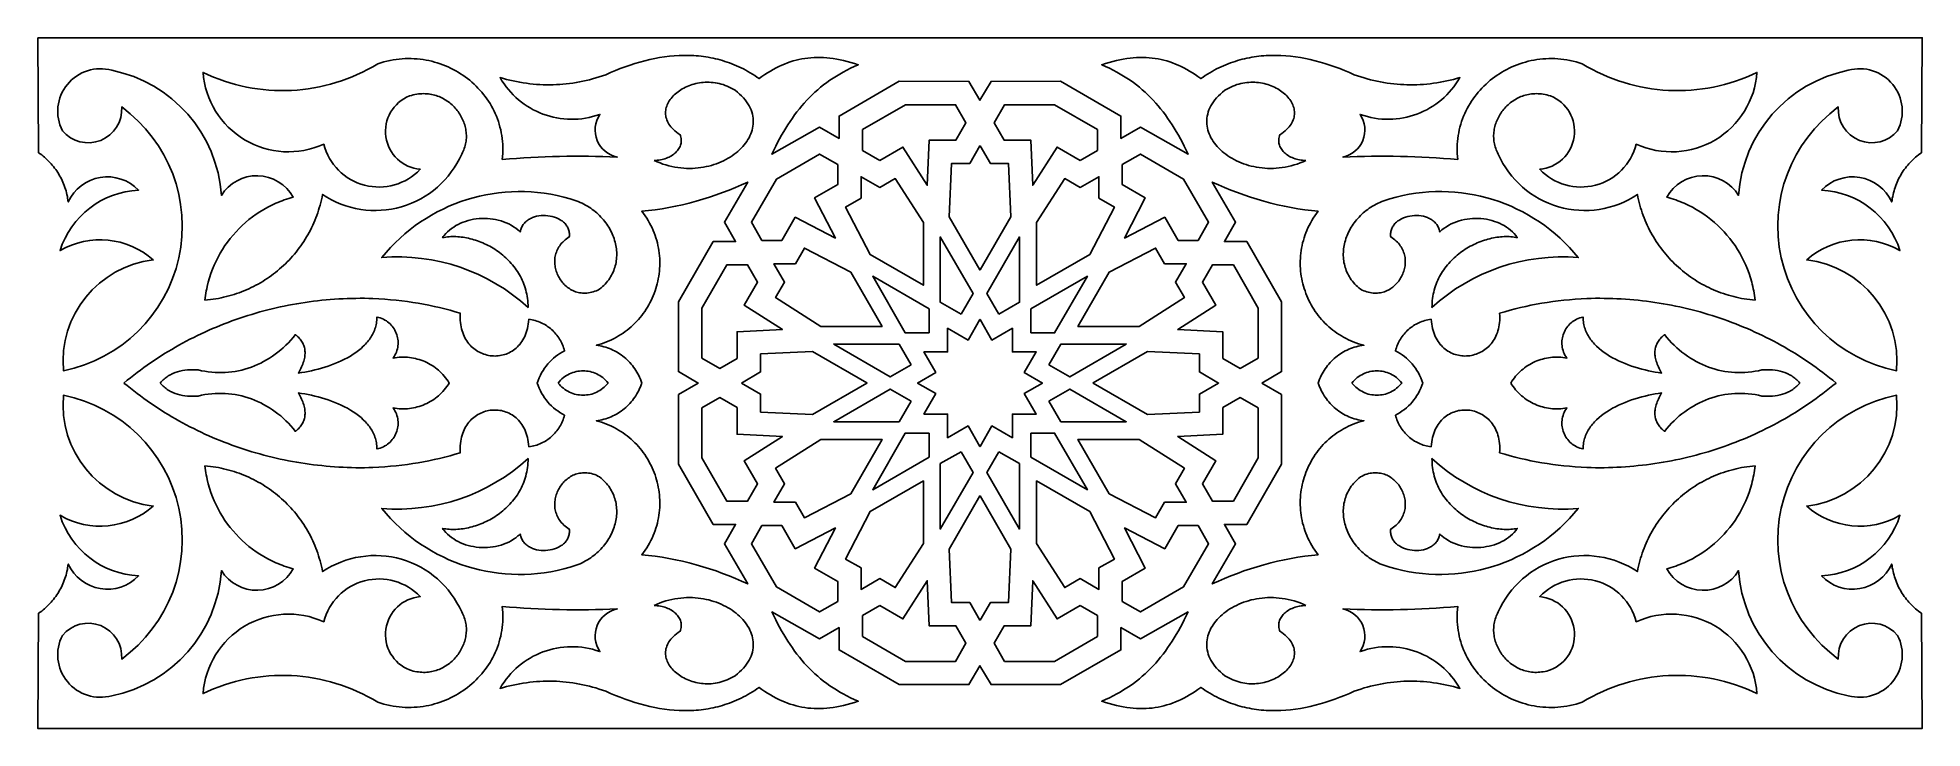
# Model space of a CAD drawing. Extents: x -164 to 164, y -60 to 60.
import ezdxf

# ---------------------------------------------------------------- set-up
doc = ezdxf.new("R2010")
doc.units = 0
doc.layers.add('LAYER_1', color=18, linetype='CONTINUOUS')

msp = doc.modelspace()

# ---------------------------------------------------------------- linework, layer by layer
at = {"layer": 'LAYER_1'}
for points in [[(-163.68, 60), (0, 60), (163.69, 60), (163.52, 40.02), (163.26, 39.83), (163, 39.63), (162.75, 39.43), (162.5, 39.22), (162.26, 39.01), (162.02, 38.79), (161.8, 38.56), (161.57, 38.33), (161.36, 38.1), (161.15, 37.85), (160.95, 37.61), (160.75, 37.35), (160.56, 37.1), (160.38, 36.84), (160.21, 36.57), (160.04, 36.3), (159.88, 36.02), (159.72, 35.74), (159.58, 35.46), (159.44, 35.17), (159.31, 34.88), (159.18, 34.58), (159.07, 34.29), (158.96, 33.98), (158.86, 33.68), (158.77, 33.37), (158.68, 33.06), (158.61, 32.74), (158.54, 32.43), (158.48, 32.11), (158.43, 31.79), (158.39, 31.46, 0.530216), (146.18, 33.51, -0.31446), (159.81, 23, 0.323982), (143.6, 21.39, -0.407205), (159.21, 2.14, -0.653197), (149.1, 47.96, 0.726897), (159.4, 43.84, 0.652361), (150.83, 54.34, 0.337905), (131.77, 32.59, 0.574393), (119.31, 32.29), (119.7, 32.18), (120.09, 32.06), (120.47, 31.94), (120.85, 31.81), (121.22, 31.68), (121.59, 31.53), (121.96, 31.38), (122.32, 31.23), (123.04, 30.9), (123.74, 30.54), (124.42, 30.16), (125.09, 29.75), (125.74, 29.32), (126.37, 28.87), (126.98, 28.39), (127.58, 27.9), (128.15, 27.38), (128.7, 26.84), (129.24, 26.29), (129.75, 25.71), (130.24, 25.11), (130.71, 24.5), (131.16, 23.87), (131.58, 23.22), (131.98, 22.56), (132.35, 21.88), (132.7, 21.19), (133.03, 20.49), (133.32, 19.76), (133.6, 19.03), (133.84, 18.29), (134.06, 17.53), (134.16, 17.15), (134.25, 16.76), (134.33, 16.38), (134.41, 15.99), (134.48, 15.59), (134.54, 15.2), (134.6, 14.8), (134.64, 14.4), (134.17, 14.44), (133.7, 14.5), (133.23, 14.56), (132.76, 14.63), (132.3, 14.71), (131.84, 14.8), (131.38, 14.9), (130.93, 15.01), (130.48, 15.12), (130.03, 15.25), (129.59, 15.38), (129.15, 15.53), (128.71, 15.68), (128.28, 15.84), (127.85, 16.01), (127.43, 16.19), (127.01, 16.38), (126.6, 16.57), (126.19, 16.77), (125.78, 16.99), (125.38, 17.2), (124.99, 17.43), (124.59, 17.66), (124.21, 17.91), (123.83, 18.16), (123.45, 18.41), (123.08, 18.68), (122.72, 18.95), (122.36, 19.23), (122.01, 19.51), (121.66, 19.81), (121.32, 20.11), (120.99, 20.41), (120.66, 20.73), (120.33, 21.05), (120.02, 21.37), (119.71, 21.71), (119.41, 22.05), (119.11, 22.39), (118.82, 22.74), (118.54, 23.1), (118.26, 23.46), (117.99, 23.83), (117.73, 24.21), (117.48, 24.59), (117.23, 24.98), (116.99, 25.37), (116.76, 25.76), (116.54, 26.17), (116.32, 26.57), (116.12, 26.99), (115.92, 27.4), (115.73, 27.83), (115.54, 28.25), (115.37, 28.69), (115.2, 29.12), (115.05, 29.56), (114.9, 30.01), (114.76, 30.46), (114.63, 30.91), (114.51, 31.37), (114.4, 31.83), (114.3, 32.3), (114.2, 32.77, -0.467489), (90.03, 39.78), (89.9, 40.03), (89.78, 40.27), (89.68, 40.52), (89.58, 40.77), (89.5, 41.02), (89.43, 41.27), (89.37, 41.53), (89.32, 41.78), (89.28, 42.04), (89.25, 42.29), (89.23, 42.55), (89.22, 42.81), (89.22, 43.06), (89.24, 43.32), (89.26, 43.58), (89.29, 43.83), (89.33, 44.09), (89.38, 44.34), (89.44, 44.59), (89.51, 44.84), (89.59, 45.08), (89.68, 45.33), (89.77, 45.57), (89.87, 45.81), (89.99, 46.04), (90.11, 46.27), (90.23, 46.5), (90.37, 46.73), (90.51, 46.94), (90.66, 47.16), (90.82, 47.37), (90.99, 47.57), (91.16, 47.77), (91.34, 47.97), (91.52, 48.15), (91.72, 48.34), (91.91, 48.51), (92.12, 48.68), (92.33, 48.84), (92.55, 48.99), (92.77, 49.14), (93, 49.28), (93.23, 49.41), (93.47, 49.54), (93.71, 49.65), (93.96, 49.76), (94.21, 49.85), (94.47, 49.94), (94.73, 50.02), (95, 50.09), (95.27, 50.14), (95.54, 50.19), (95.82, 50.23), (96.1, 50.26), (96.38, 50.27), (96.67, 50.28), (96.96, 50.27), (97.26, 50.25), (97.56, 50.22), (97.85, 50.17), (98.16, 50.12), (98.46, 50.05), (98.77, 49.97), (99.08, 49.87, -0.792267), (97.23, 37.13, 0.58861), (114, 41.49, 0.521603), (134.97, 53.96, -0.255165), (104.62, 55.47), (104.09, 55.65), (103.55, 55.8), (103.02, 55.93), (102.48, 56.05), (101.95, 56.15), (101.42, 56.23), (100.89, 56.29), (100.36, 56.33), (99.83, 56.36), (99.31, 56.37), (98.79, 56.37), (98.27, 56.35), (97.76, 56.31), (97.24, 56.26), (96.74, 56.19), (96.24, 56.11), (95.74, 56.01), (95.24, 55.9), (94.76, 55.77), (94.27, 55.63), (93.8, 55.47), (93.33, 55.3), (92.86, 55.12), (92.41, 54.92), (91.95, 54.71), (91.51, 54.49), (91.08, 54.25), (90.65, 54), (90.23, 53.74), (89.82, 53.47), (89.41, 53.19), (89.02, 52.89), (88.64, 52.59), (88.26, 52.27), (87.9, 51.94), (87.54, 51.6), (87.2, 51.25), (86.87, 50.89), (86.55, 50.53), (86.24, 50.15), (85.94, 49.76), (85.65, 49.36), (85.38, 48.96), (85.12, 48.54), (84.87, 48.12), (84.63, 47.69), (84.41, 47.25), (84.2, 46.81), (84.01, 46.35), (83.83, 45.89), (83.66, 45.43), (83.51, 44.95), (83.38, 44.47), (83.26, 43.99), (83.16, 43.49), (83.07, 43), (83, 42.49), (82.95, 41.98), (82.91, 41.47), (82.89, 40.95), (82.89, 40.43), (82.91, 39.9), (82.95, 39.37), (83, 38.84), (81.75, 38.94), (80.51, 39.03), (79.26, 39.11), (78.01, 39.19), (76.77, 39.25), (75.52, 39.3), (74.27, 39.34), (73.02, 39.37), (71.77, 39.39), (70.52, 39.41), (69.27, 39.41), (68.02, 39.39), (66.77, 39.37), (65.53, 39.34), (64.28, 39.3), (63.03, 39.25, 0.534229), (66.03, 46.67), (66.66, 46.46), (67.29, 46.28), (67.91, 46.13), (68.54, 46.01), (69.18, 45.92), (69.81, 45.86), (70.44, 45.83), (71.06, 45.82), (71.69, 45.84), (72.31, 45.89), (72.93, 45.97), (73.54, 46.07), (74.14, 46.2), (74.74, 46.35), (75.33, 46.53), (75.91, 46.73), (76.48, 46.96), (77.05, 47.21), (77.6, 47.49), (78.13, 47.79), (78.66, 48.11), (79.17, 48.45), (79.67, 48.82), (80.15, 49.21), (80.62, 49.62), (81.07, 50.06), (81.5, 50.51), (81.91, 50.98), (82.31, 51.48), (82.68, 51.99), (83.03, 52.53), (83.36, 53.08), (82.8, 52.91), (82.23, 52.76), (81.66, 52.61), (81.09, 52.48), (80.52, 52.36), (79.94, 52.25), (79.37, 52.16), (78.79, 52.07), (78.22, 52), (77.64, 51.94), (77.06, 51.89), (76.48, 51.85), (75.91, 51.82), (75.33, 51.81), (74.75, 51.81), (74.17, 51.82), (73.6, 51.84), (73.02, 51.87), (72.44, 51.91), (71.86, 51.97), (71.29, 52.04), (70.71, 52.12), (70.14, 52.21), (69.56, 52.31), (68.99, 52.42), (68.42, 52.55), (67.85, 52.69), (67.28, 52.84), (66.71, 53), (66.15, 53.17), (65.58, 53.36), (65.02, 53.55), (64.18, 53.93), (63.33, 54.28), (62.49, 54.62), (61.64, 54.93), (60.79, 55.23), (59.93, 55.5), (59.08, 55.76), (58.23, 55.99), (57.37, 56.19), (56.52, 56.37), (55.66, 56.53), (54.81, 56.66), (53.95, 56.77), (53.1, 56.85), (52.25, 56.9), (51.4, 56.93), (50.56, 56.92), (50.13, 56.91), (49.71, 56.89), (49.29, 56.86), (48.87, 56.82), (48.45, 56.78), (48.03, 56.72), (47.62, 56.66), (47.2, 56.6), (46.79, 56.52), (46.37, 56.44), (45.96, 56.34), (45.54, 56.24), (45.13, 56.13), (44.72, 56.02), (44.32, 55.89), (43.91, 55.75), (43.5, 55.61), (43.1, 55.46), (42.69, 55.29), (42.29, 55.12), (41.89, 54.94), (41.49, 54.75), (41.09, 54.56), (40.7, 54.35), (40.31, 54.13), (39.91, 53.9), (39.52, 53.67), (39.13, 53.42), (38.75, 53.16), (38.36, 52.9), (37.87, 53.25), (37.38, 53.58), (36.89, 53.89), (36.4, 54.19), (35.92, 54.47), (35.43, 54.74), (34.94, 54.98), (34.45, 55.21), (33.95, 55.42), (33.46, 55.61), (32.96, 55.79), (32.46, 55.95), (31.96, 56.09), (31.45, 56.21), (30.94, 56.32), (30.42, 56.4), (29.9, 56.47), (29.37, 56.52), (28.84, 56.55), (28.3, 56.57), (27.75, 56.56), (27.19, 56.54), (26.63, 56.5), (26.06, 56.44), (25.48, 56.36), (24.89, 56.26), (24.3, 56.15), (23.69, 56.02), (23.07, 55.86), (22.45, 55.69), (21.81, 55.5), (21.16, 55.29), (21.83, 54.99), (22.49, 54.68), (23.13, 54.36), (23.75, 54.03), (24.36, 53.69), (24.95, 53.34), (25.53, 52.97), (26.09, 52.59), (26.64, 52.2), (27.17, 51.8), (27.69, 51.39), (28.19, 50.96), (28.68, 50.53), (29.16, 50.08), (29.63, 49.61), (30.08, 49.14), (30.53, 48.65), (30.96, 48.15), (31.38, 47.64), (31.8, 47.11), (32.2, 46.57), (32.6, 46.02), (32.98, 45.46), (33.36, 44.88), (33.73, 44.29), (34.1, 43.68), (34.46, 43.06), (34.81, 42.43), (35.15, 41.79), (35.49, 41.13), (35.83, 40.45), (36.16, 39.76), (27.86, 44.44), (24.49, 42.5), (24.49, 46.37), (14.01, 52.42), (1.92, 52.41), (0, 49.13), (-1.91, 52.41), (-14.01, 52.42), (-24.49, 46.37), (-24.48, 42.5), (-27.86, 44.44), (-36.15, 39.76), (-35.82, 40.45), (-35.49, 41.13), (-35.15, 41.79), (-34.8, 42.43), (-34.45, 43.06), (-34.09, 43.68), (-33.73, 44.29), (-33.36, 44.88), (-32.98, 45.46), (-32.59, 46.02), (-32.2, 46.57), (-31.79, 47.11), (-31.38, 47.64), (-30.96, 48.15), (-30.52, 48.65), (-30.08, 49.14), (-29.62, 49.61), (-29.16, 50.08), (-28.68, 50.53), (-28.18, 50.96), (-27.68, 51.39), (-27.16, 51.8), (-26.63, 52.2), (-26.08, 52.59), (-25.52, 52.97), (-24.95, 53.34), (-24.36, 53.69), (-23.75, 54.03), (-23.13, 54.36), (-22.49, 54.68), (-21.83, 54.99), (-21.15, 55.29), (-21.8, 55.5), (-22.44, 55.69), (-23.07, 55.86), (-23.69, 56.02), (-24.29, 56.15), (-24.89, 56.26), (-25.48, 56.36), (-26.06, 56.44), (-26.63, 56.5), (-27.19, 56.54), (-27.74, 56.56), (-28.29, 56.57), (-28.83, 56.55), (-29.36, 56.52), (-29.89, 56.47), (-30.41, 56.4), (-30.93, 56.32), (-31.44, 56.21), (-31.95, 56.09), (-32.46, 55.95), (-32.96, 55.79), (-33.45, 55.61), (-33.95, 55.42), (-34.44, 55.21), (-34.93, 54.98), (-35.42, 54.74), (-35.91, 54.47), (-36.4, 54.19), (-36.89, 53.89), (-37.38, 53.58), (-37.87, 53.25), (-38.36, 52.9), (-38.74, 53.16), (-39.13, 53.42), (-39.52, 53.67), (-39.91, 53.9), (-40.3, 54.13), (-40.69, 54.35), (-41.09, 54.56), (-41.49, 54.75), (-41.89, 54.94), (-42.29, 55.12), (-42.69, 55.29), (-43.09, 55.46), (-43.5, 55.61), (-43.9, 55.75), (-44.31, 55.89), (-44.72, 56.02), (-45.13, 56.13), (-45.54, 56.24), (-45.95, 56.34), (-46.37, 56.44), (-46.78, 56.52), (-47.2, 56.6), (-47.61, 56.66), (-48.03, 56.72), (-48.45, 56.78), (-48.87, 56.82), (-49.29, 56.86), (-49.71, 56.89), (-50.55, 56.92), (-51.4, 56.93), (-52.25, 56.9), (-53.1, 56.85), (-53.95, 56.77), (-54.8, 56.66), (-55.66, 56.53), (-56.51, 56.37), (-57.37, 56.19), (-58.22, 55.99), (-59.08, 55.76), (-59.93, 55.5), (-60.78, 55.23), (-61.63, 54.93), (-62.48, 54.62), (-63.33, 54.28), (-64.17, 53.93), (-65.02, 53.55), (-65.58, 53.36), (-66.14, 53.17), (-66.71, 53), (-67.28, 52.84), (-67.84, 52.69), (-68.41, 52.55), (-68.99, 52.42), (-69.56, 52.31), (-70.13, 52.21), (-70.71, 52.12), (-71.28, 52.04), (-71.86, 51.97), (-72.44, 51.91), (-73.01, 51.87), (-73.59, 51.84), (-74.17, 51.82), (-74.75, 51.81), (-75.32, 51.81), (-75.9, 51.82), (-76.48, 51.85), (-77.06, 51.89), (-77.63, 51.94), (-78.21, 52), (-78.79, 52.07), (-79.36, 52.16), (-79.94, 52.25), (-80.51, 52.36), (-81.08, 52.48), (-81.65, 52.61), (-82.22, 52.76), (-82.79, 52.91), (-83.36, 53.08), (-83.03, 52.53), (-82.68, 51.99), (-82.3, 51.48), (-81.91, 50.98), (-81.5, 50.51), (-81.07, 50.06), (-80.62, 49.62), (-80.15, 49.21), (-79.67, 48.82), (-79.17, 48.45), (-78.66, 48.11), (-78.13, 47.79), (-77.59, 47.49), (-77.04, 47.21), (-76.48, 46.96), (-75.91, 46.73), (-75.32, 46.53), (-74.73, 46.35), (-74.14, 46.2), (-73.53, 46.07), (-72.92, 45.97), (-72.3, 45.89), (-71.68, 45.84), (-71.06, 45.82), (-70.43, 45.83), (-69.8, 45.86), (-69.17, 45.92), (-68.54, 46.01), (-67.91, 46.13), (-67.28, 46.28), (-66.65, 46.46), (-66.03, 46.67, 0.534229), (-63.02, 39.25), (-64.27, 39.3), (-65.52, 39.34), (-66.77, 39.37), (-68.02, 39.39), (-69.27, 39.41), (-70.52, 39.41), (-71.77, 39.39), (-73.02, 39.37), (-74.27, 39.34), (-75.51, 39.3), (-76.76, 39.25), (-78.01, 39.19), (-79.26, 39.11), (-80.5, 39.03), (-81.75, 38.94), (-83, 38.84), (-82.94, 39.37), (-82.91, 39.9), (-82.89, 40.43), (-82.89, 40.95), (-82.91, 41.47), (-82.94, 41.98), (-83, 42.49), (-83.07, 43), (-83.15, 43.49), (-83.26, 43.99), (-83.38, 44.47), (-83.51, 44.95), (-83.66, 45.43), (-83.82, 45.89), (-84, 46.35), (-84.2, 46.81), (-84.41, 47.25), (-84.63, 47.69), (-84.86, 48.12), (-85.11, 48.54), (-85.37, 48.96), (-85.65, 49.36), (-85.93, 49.76), (-86.23, 50.15), (-86.54, 50.53), (-86.86, 50.89), (-87.2, 51.25), (-87.54, 51.6), (-87.89, 51.94), (-88.26, 52.27), (-88.63, 52.59), (-89.02, 52.89), (-89.41, 53.19), (-89.81, 53.47), (-90.22, 53.74), (-90.64, 54), (-91.07, 54.25), (-91.51, 54.49), (-91.95, 54.71), (-92.4, 54.92), (-92.86, 55.12), (-93.32, 55.3), (-93.79, 55.47), (-94.27, 55.63), (-94.75, 55.77), (-95.24, 55.9), (-95.73, 56.01), (-96.23, 56.11), (-96.73, 56.19), (-97.24, 56.26), (-97.75, 56.31), (-98.27, 56.35), (-98.78, 56.37), (-99.3, 56.37), (-99.83, 56.36), (-100.35, 56.33), (-100.88, 56.29), (-101.41, 56.23), (-101.94, 56.15), (-102.48, 56.05), (-103.01, 55.93), (-103.55, 55.8), (-104.08, 55.65), (-104.62, 55.47, -0.255165), (-134.96, 53.96, 0.521603), (-114, 41.49, 0.58861), (-97.23, 37.13, -0.792267), (-99.07, 49.87), (-98.76, 49.97), (-98.46, 50.05), (-98.15, 50.12), (-97.85, 50.17), (-97.55, 50.22), (-97.25, 50.25), (-96.96, 50.27), (-96.67, 50.28), (-96.38, 50.27), (-96.1, 50.26), (-95.81, 50.23), (-95.54, 50.19), (-95.26, 50.14), (-94.99, 50.09), (-94.73, 50.02), (-94.46, 49.94), (-94.21, 49.85), (-93.95, 49.76), (-93.71, 49.65), (-93.46, 49.54), (-93.22, 49.41), (-92.99, 49.28), (-92.76, 49.14), (-92.54, 48.99), (-92.33, 48.84), (-92.11, 48.68), (-91.91, 48.51), (-91.71, 48.34), (-91.52, 48.15), (-91.33, 47.97), (-91.15, 47.77), (-90.98, 47.57), (-90.82, 47.37), (-90.66, 47.16), (-90.51, 46.94), (-90.37, 46.73), (-90.23, 46.5), (-90.1, 46.27), (-89.98, 46.04), (-89.87, 45.81), (-89.77, 45.57), (-89.67, 45.33), (-89.58, 45.08), (-89.51, 44.84), (-89.44, 44.59), (-89.38, 44.34), (-89.33, 44.09), (-89.29, 43.83), (-89.25, 43.58), (-89.23, 43.32), (-89.22, 43.06), (-89.22, 42.81), (-89.22, 42.55), (-89.24, 42.29), (-89.27, 42.04), (-89.31, 41.78), (-89.36, 41.53), (-89.42, 41.27), (-89.49, 41.02), (-89.58, 40.77), (-89.67, 40.52), (-89.78, 40.27), (-89.9, 40.03), (-90.03, 39.78, -0.467489), (-114.2, 32.77), (-114.29, 32.3), (-114.39, 31.83), (-114.51, 31.37), (-114.63, 30.91), (-114.76, 30.46), (-114.9, 30.01), (-115.04, 29.56), (-115.2, 29.12), (-115.37, 28.69), (-115.54, 28.25), (-115.72, 27.83), (-115.91, 27.4), (-116.11, 26.99), (-116.32, 26.57), (-116.53, 26.17), (-116.76, 25.76), (-116.99, 25.37), (-117.23, 24.98), (-117.47, 24.59), (-117.73, 24.21), (-117.99, 23.83), (-118.26, 23.46), (-118.53, 23.1), (-118.81, 22.74), (-119.1, 22.39), (-119.4, 22.05), (-119.7, 21.71), (-120.01, 21.37), (-120.33, 21.05), (-120.65, 20.73), (-120.98, 20.41), (-121.32, 20.11), (-121.66, 19.81), (-122, 19.51), (-122.36, 19.23), (-122.72, 18.95), (-123.08, 18.68), (-123.45, 18.41), (-123.82, 18.16), (-124.2, 17.91), (-124.59, 17.66), (-124.98, 17.43), (-125.38, 17.2), (-125.78, 16.99), (-126.18, 16.77), (-126.59, 16.57), (-127.01, 16.38), (-127.43, 16.19), (-127.85, 16.01), (-128.28, 15.84), (-128.71, 15.68), (-129.14, 15.53), (-129.58, 15.38), (-130.03, 15.25), (-130.47, 15.12), (-130.92, 15.01), (-131.38, 14.9), (-131.83, 14.8), (-132.29, 14.71), (-132.76, 14.63), (-133.22, 14.56), (-133.69, 14.5), (-134.16, 14.44), (-134.64, 14.4), (-134.59, 14.8), (-134.54, 15.2), (-134.47, 15.59), (-134.4, 15.99), (-134.33, 16.38), (-134.24, 16.76), (-134.05, 17.53), (-133.84, 18.29), (-133.59, 19.03), (-133.32, 19.76), (-133.02, 20.49), (-132.7, 21.19), (-132.35, 21.88), (-131.97, 22.56), (-131.57, 23.22), (-131.15, 23.87), (-130.71, 24.5), (-130.24, 25.11), (-129.75, 25.71), (-129.23, 26.29), (-128.7, 26.84), (-128.15, 27.38), (-127.57, 27.9), (-126.98, 28.39), (-126.36, 28.87), (-125.73, 29.32), (-125.08, 29.75), (-124.42, 30.16), (-123.73, 30.54), (-123.03, 30.9), (-122.32, 31.23), (-121.96, 31.38), (-121.59, 31.53), (-121.22, 31.68), (-120.84, 31.81), (-120.46, 31.94), (-120.08, 32.06), (-119.7, 32.18), (-119.31, 32.29, 0.574393), (-131.76, 32.59, 0.337905), (-150.82, 54.34, 0.652361), (-159.39, 43.84, 0.726897), (-149.09, 47.96, -0.653197), (-159.2, 2.14, -0.407205), (-143.6, 21.39, 0.323982), (-159.8, 23, -0.31446), (-146.17, 33.51, 0.530216), (-158.38, 31.46), (-158.42, 31.79), (-158.48, 32.11), (-158.53, 32.43), (-158.6, 32.74), (-158.68, 33.06), (-158.76, 33.37), (-158.86, 33.68), (-158.96, 33.98), (-159.06, 34.29), (-159.18, 34.58), (-159.3, 34.88), (-159.43, 35.17), (-159.57, 35.46), (-159.72, 35.74), (-159.87, 36.02), (-160.03, 36.3), (-160.2, 36.57), (-160.38, 36.84), (-160.56, 37.1), (-160.75, 37.35), (-160.94, 37.61), (-161.15, 37.85), (-161.35, 38.1), (-161.57, 38.33), (-161.79, 38.56), (-162.02, 38.79), (-162.25, 39.01), (-162.49, 39.22), (-162.74, 39.43), (-162.99, 39.63), (-163.25, 39.83), (-163.52, 40.02)], [(-66.08, 16.3), (-66.36, 16.16), (-66.64, 16.04), (-66.92, 15.93), (-67.2, 15.83), (-67.47, 15.76), (-67.74, 15.7), (-68.01, 15.65), (-68.27, 15.62), (-68.54, 15.61), (-68.79, 15.6), (-69.05, 15.62), (-69.3, 15.64), (-69.54, 15.68), (-69.79, 15.73), (-70.02, 15.79), (-70.25, 15.87), (-70.48, 15.95), (-70.7, 16.05), (-70.92, 16.16), (-71.13, 16.27), (-71.33, 16.4), (-71.53, 16.54), (-71.72, 16.68), (-71.91, 16.83), (-72.09, 17), (-72.26, 17.17), (-72.42, 17.34), (-72.58, 17.53), (-72.72, 17.72), (-72.87, 17.91), (-73, 18.11), (-73.12, 18.32), (-73.24, 18.53), (-73.34, 18.75), (-73.44, 18.97), (-73.53, 19.2), (-73.61, 19.42), (-73.68, 19.65), (-73.74, 19.89), (-73.79, 20.12), (-73.82, 20.36), (-73.85, 20.6), (-73.87, 20.84), (-73.88, 21.08), (-73.87, 21.32), (-73.85, 21.56), (-73.83, 21.8), (-73.78, 22.04), (-73.73, 22.27), (-73.67, 22.51), (-73.59, 22.74), (-73.5, 22.97), (-73.4, 23.2), (-73.28, 23.42), (-73.15, 23.64), (-73.01, 23.86), (-72.85, 24.07), (-72.68, 24.28), (-72.49, 24.48), (-72.29, 24.67), (-72.08, 24.86), (-71.85, 25.05), (-71.6, 25.22), (-71.34, 25.39), (-71.32, 25.59), (-71.32, 25.78), (-71.32, 25.96), (-71.34, 26.15), (-71.37, 26.32), (-71.41, 26.5), (-71.46, 26.66), (-71.52, 26.83), (-71.59, 26.98), (-71.67, 27.13), (-71.76, 27.28), (-71.86, 27.42), (-71.96, 27.56), (-72.08, 27.69), (-72.2, 27.82), (-72.33, 27.94), (-72.46, 28.05), (-72.6, 28.16), (-72.75, 28.26), (-72.91, 28.36), (-73.23, 28.54), (-73.57, 28.69), (-73.93, 28.82), (-74.3, 28.93), (-74.68, 29.01), (-75.07, 29.07), (-75.46, 29.1), (-75.86, 29.11), (-76.25, 29.09), (-76.63, 29.04), (-77.02, 28.97), (-77.39, 28.87), (-77.57, 28.81), (-77.74, 28.74), (-77.91, 28.66), (-78.08, 28.58), (-78.25, 28.49), (-78.41, 28.4), (-78.56, 28.29), (-78.71, 28.18), (-78.85, 28.06), (-78.98, 27.94), (-79.11, 27.8), (-79.23, 27.66), (-79.34, 27.52), (-79.45, 27.36), (-79.54, 27.2), (-79.63, 27.02), (-79.71, 26.85), (-79.78, 26.66), (-79.84, 26.46), (-79.89, 26.26), (-80.07, 26.43), (-80.25, 26.59), (-80.63, 26.88), (-81.03, 27.16), (-81.44, 27.41), (-81.86, 27.63), (-82.3, 27.83), (-82.75, 28.01), (-83.2, 28.16), (-83.67, 28.29), (-84.14, 28.4), (-84.61, 28.48), (-85.09, 28.54), (-85.57, 28.58), (-86.06, 28.6), (-86.54, 28.59), (-87.02, 28.56), (-87.5, 28.51), (-87.97, 28.44), (-88.43, 28.34), (-88.89, 28.23), (-89.35, 28.09), (-89.79, 27.93), (-90.22, 27.76), (-90.63, 27.56), (-91.04, 27.34), (-91.42, 27.1), (-91.79, 26.84), (-92.15, 26.57), (-92.48, 26.27), (-92.79, 25.95), (-93.08, 25.61), (-93.22, 25.44), (-93.35, 25.26), (-93.07, 25.31), (-92.79, 25.35), (-92.5, 25.39), (-92.21, 25.41), (-91.92, 25.43), (-91.62, 25.44), (-91.32, 25.44), (-91.02, 25.43), (-90.72, 25.42), (-90.41, 25.39), (-90.1, 25.36), (-89.79, 25.32), (-89.48, 25.27), (-89.17, 25.21), (-88.86, 25.15), (-88.55, 25.07), (-88.23, 24.99), (-87.92, 24.9), (-87.61, 24.81), (-87.3, 24.7), (-86.99, 24.59), (-86.68, 24.47), (-86.37, 24.34), (-86.07, 24.2), (-85.76, 24.06), (-85.46, 23.91), (-85.16, 23.75), (-84.87, 23.59), (-84.58, 23.41), (-84.29, 23.23), (-84, 23.05), (-83.72, 22.85), (-83.44, 22.65), (-83.17, 22.44), (-82.9, 22.23), (-82.64, 22), (-82.39, 21.77), (-82.13, 21.54), (-81.89, 21.29), (-81.65, 21.04), (-81.42, 20.79), (-81.19, 20.52), (-80.97, 20.25), (-80.76, 19.98), (-80.56, 19.69), (-80.36, 19.4), (-80.18, 19.11), (-80, 18.81), (-79.83, 18.5), (-79.67, 18.18), (-79.51, 17.86), (-79.37, 17.53), (-79.24, 17.2), (-79.12, 16.86), (-79, 16.52), (-78.9, 16.16), (-78.81, 15.81), (-78.73, 15.44), (-78.66, 15.07), (-78.61, 14.7), (-78.56, 14.32), (-78.53, 13.93), (-78.51, 13.54), (-78.5, 13.14, 0.207901), (-103.91, 21.8, -0.303773), (-71.18, 32), (-70.82, 31.9), (-70.47, 31.78), (-70.12, 31.66), (-69.79, 31.53), (-69.46, 31.39), (-69.13, 31.24), (-68.81, 31.08), (-68.51, 30.92), (-68.2, 30.74), (-67.91, 30.56), (-67.62, 30.37), (-67.34, 30.17), (-67.07, 29.97), (-66.81, 29.75), (-66.56, 29.54), (-66.31, 29.31), (-66.07, 29.08), (-65.84, 28.84), (-65.62, 28.6), (-65.41, 28.35), (-65.2, 28.1), (-65.01, 27.85), (-64.82, 27.58), (-64.65, 27.32), (-64.48, 27.05), (-64.32, 26.78), (-64.17, 26.5), (-64.03, 26.22), (-63.9, 25.94), (-63.78, 25.65), (-63.66, 25.37), (-63.56, 25.08), (-63.47, 24.78), (-63.39, 24.49), (-63.32, 24.2), (-63.26, 23.9), (-63.2, 23.61), (-63.16, 23.31), (-63.13, 23.01), (-63.11, 22.72), (-63.11, 22.42), (-63.11, 22.13), (-63.12, 21.83), (-63.14, 21.54), (-63.18, 21.24), (-63.22, 20.95), (-63.28, 20.66), (-63.35, 20.38), (-63.43, 20.09), (-63.52, 19.81), (-63.63, 19.53), (-63.74, 19.26), (-63.87, 18.99), (-64.01, 18.72), (-64.16, 18.46), (-64.32, 18.2), (-64.5, 17.94), (-64.69, 17.69), (-64.89, 17.44), (-65.1, 17.2), (-65.33, 16.97), (-65.57, 16.74), (-65.82, 16.52)], [(66.09, 16.3), (66.37, 16.16), (66.65, 16.04), (66.93, 15.93), (67.2, 15.83), (67.48, 15.76), (67.75, 15.7), (68.01, 15.65), (68.28, 15.62), (68.54, 15.61), (68.8, 15.6), (69.05, 15.62), (69.3, 15.64), (69.55, 15.68), (69.79, 15.73), (70.03, 15.79), (70.26, 15.87), (70.49, 15.95), (70.71, 16.05), (70.92, 16.16), (71.13, 16.27), (71.34, 16.4), (71.54, 16.54), (71.73, 16.68), (71.91, 16.83), (72.09, 17), (72.26, 17.17), (72.42, 17.34), (72.58, 17.53), (72.73, 17.72), (72.87, 17.91), (73, 18.11), (73.13, 18.32), (73.24, 18.53), (73.35, 18.75), (73.45, 18.97), (73.53, 19.2), (73.61, 19.42), (73.68, 19.65), (73.74, 19.89), (73.79, 20.12), (73.83, 20.36), (73.86, 20.6), (73.87, 20.84), (73.88, 21.08), (73.87, 21.32), (73.86, 21.56), (73.83, 21.8), (73.79, 22.04), (73.74, 22.27), (73.67, 22.51), (73.59, 22.74), (73.5, 22.97), (73.4, 23.2), (73.28, 23.42), (73.15, 23.64), (73.01, 23.86), (72.85, 24.07), (72.68, 24.28), (72.5, 24.48), (72.3, 24.67), (72.08, 24.86), (71.85, 25.05), (71.6, 25.22), (71.34, 25.39), (71.33, 25.59), (71.32, 25.78), (71.33, 25.96), (71.34, 26.15), (71.37, 26.32), (71.41, 26.5), (71.46, 26.66), (71.53, 26.83), (71.6, 26.98), (71.68, 27.13), (71.76, 27.28), (71.86, 27.42), (71.97, 27.56), (72.08, 27.69), (72.2, 27.82), (72.33, 27.94), (72.47, 28.05), (72.61, 28.16), (72.76, 28.26), (72.91, 28.36), (73.23, 28.54), (73.58, 28.69), (73.93, 28.82), (74.31, 28.93), (74.69, 29.01), (75.07, 29.07), (75.47, 29.1), (75.86, 29.11), (76.25, 29.09), (76.64, 29.04), (77.02, 28.97), (77.39, 28.87), (77.57, 28.81), (77.75, 28.74), (77.92, 28.66), (78.09, 28.58), (78.25, 28.49), (78.41, 28.4), (78.56, 28.29), (78.71, 28.18), (78.85, 28.06), (78.99, 27.94), (79.11, 27.8), (79.23, 27.66), (79.35, 27.52), (79.45, 27.36), (79.55, 27.2), (79.63, 27.02), (79.71, 26.85), (79.78, 26.66), (79.84, 26.46), (79.89, 26.26), (80.07, 26.43), (80.25, 26.59), (80.63, 26.88), (81.03, 27.16), (81.44, 27.41), (81.87, 27.63), (82.3, 27.83), (82.75, 28.01), (83.21, 28.16), (83.67, 28.29), (84.14, 28.4), (84.62, 28.48), (85.1, 28.54), (85.58, 28.58), (86.06, 28.6), (86.54, 28.59), (87.02, 28.56), (87.5, 28.51), (87.97, 28.44), (88.44, 28.34), (88.9, 28.23), (89.35, 28.09), (89.79, 27.93), (90.22, 27.76), (90.64, 27.56), (91.04, 27.34), (91.43, 27.1), (91.8, 26.84), (92.15, 26.57), (92.48, 26.27), (92.8, 25.95), (93.09, 25.61), (93.22, 25.44), (93.35, 25.26), (93.07, 25.31), (92.79, 25.35), (92.51, 25.39), (92.22, 25.41), (91.92, 25.43), (91.63, 25.44), (91.33, 25.44), (91.03, 25.43), (90.72, 25.42), (90.42, 25.39), (90.11, 25.36), (89.8, 25.32), (89.49, 25.27), (89.18, 25.21), (88.86, 25.15), (88.55, 25.07), (88.24, 24.99), (87.93, 24.9), (87.61, 24.81), (87.3, 24.7), (86.99, 24.59), (86.68, 24.47), (86.38, 24.34), (86.07, 24.2), (85.77, 24.06), (85.47, 23.91), (85.17, 23.75), (84.87, 23.59), (84.58, 23.41), (84.29, 23.23), (84.01, 23.05), (83.72, 22.85), (83.45, 22.65), (83.18, 22.44), (82.91, 22.23), (82.65, 22), (82.39, 21.77), (82.14, 21.54), (81.89, 21.29), (81.65, 21.04), (81.42, 20.79), (81.2, 20.52), (80.98, 20.25), (80.77, 19.98), (80.56, 19.69), (80.37, 19.4), (80.18, 19.11), (80, 18.81), (79.83, 18.5), (79.67, 18.18), (79.52, 17.86), (79.38, 17.53), (79.24, 17.2), (79.12, 16.86), (79.01, 16.52), (78.91, 16.16), (78.82, 15.81), (78.74, 15.44), (78.67, 15.07), (78.61, 14.7), (78.57, 14.32), (78.54, 13.93), (78.52, 13.54), (78.51, 13.14, -0.207901), (103.92, 21.8, 0.303773), (71.19, 32), (70.83, 31.9), (70.47, 31.78), (70.13, 31.66), (69.79, 31.53), (69.46, 31.39), (69.14, 31.24), (68.82, 31.08), (68.51, 30.92), (68.21, 30.74), (67.91, 30.56), (67.63, 30.37), (67.35, 30.17), (67.08, 29.97), (66.82, 29.75), (66.56, 29.54), (66.31, 29.31), (66.08, 29.08), (65.85, 28.84), (65.63, 28.6), (65.41, 28.35), (65.21, 28.1), (65.01, 27.85), (64.83, 27.58), (64.65, 27.32), (64.48, 27.05), (64.32, 26.78), (64.17, 26.5), (64.03, 26.22), (63.9, 25.94), (63.78, 25.65), (63.67, 25.37), (63.57, 25.08), (63.48, 24.78), (63.39, 24.49), (63.32, 24.2), (63.26, 23.9), (63.21, 23.61), (63.17, 23.31), (63.14, 23.01), (63.12, 22.72), (63.11, 22.42), (63.11, 22.13), (63.12, 21.83), (63.15, 21.54), (63.18, 21.24), (63.23, 20.95), (63.29, 20.66), (63.36, 20.38), (63.44, 20.09), (63.53, 19.81), (63.63, 19.53), (63.75, 19.26), (63.87, 18.99), (64.01, 18.72), (64.16, 18.46), (64.33, 18.2), (64.5, 17.94), (64.69, 17.69), (64.89, 17.44), (65.11, 17.2), (65.33, 16.97), (65.57, 16.74), (65.82, 16.52)], [(-163.52, -40.01), (-163.25, -39.82), (-162.99, -39.63), (-162.74, -39.43), (-162.49, -39.22), (-162.25, -39), (-162.02, -38.78), (-161.79, -38.56), (-161.57, -38.33), (-161.35, -38.09), (-161.15, -37.85), (-160.94, -37.6), (-160.75, -37.35), (-160.56, -37.09), (-160.38, -36.83), (-160.2, -36.56), (-160.03, -36.29), (-159.87, -36.02), (-159.72, -35.74), (-159.57, -35.45), (-159.43, -35.17), (-159.3, -34.87), (-159.18, -34.58), (-159.06, -34.28), (-158.96, -33.98), (-158.86, -33.67), (-158.76, -33.36), (-158.68, -33.05), (-158.6, -32.74), (-158.53, -32.42), (-158.48, -32.1), (-158.42, -31.78), (-158.38, -31.46, 0.530216), (-146.17, -33.51, -0.31446), (-159.8, -22.99, 0.323982), (-143.6, -21.38, -0.407205), (-159.2, -2.14, -0.653197), (-149.09, -47.96, 0.726897), (-159.39, -43.84, 0.652361), (-150.82, -54.34, 0.337905), (-131.76, -32.59, 0.574393), (-119.31, -32.28), (-119.7, -32.17), (-120.08, -32.06), (-120.46, -31.94), (-120.84, -31.81), (-121.22, -31.67), (-121.59, -31.53), (-121.96, -31.38), (-122.32, -31.22), (-123.03, -30.89), (-123.73, -30.53), (-124.42, -30.15), (-125.08, -29.75), (-125.73, -29.32), (-126.36, -28.86), (-126.98, -28.39), (-127.57, -27.89), (-128.15, -27.38), (-128.7, -26.84), (-129.23, -26.28), (-129.75, -25.7), (-130.24, -25.11), (-130.71, -24.5), (-131.15, -23.87), (-131.57, -23.22), (-131.97, -22.56), (-132.35, -21.88), (-132.7, -21.19), (-133.02, -20.48), (-133.32, -19.76), (-133.59, -19.03), (-133.84, -18.28), (-134.05, -17.53), (-134.24, -16.76), (-134.33, -16.37), (-134.4, -15.98), (-134.47, -15.59), (-134.54, -15.19), (-134.59, -14.8), (-134.64, -14.4), (-134.16, -14.44), (-133.69, -14.49), (-133.22, -14.55), (-132.76, -14.62), (-132.29, -14.7), (-131.83, -14.79), (-131.38, -14.89), (-130.92, -15), (-130.47, -15.12), (-130.03, -15.24), (-129.58, -15.38), (-129.14, -15.52), (-128.71, -15.68), (-128.28, -15.84), (-127.85, -16.01), (-127.43, -16.19), (-127.01, -16.37), (-126.59, -16.57), (-126.18, -16.77), (-125.78, -16.98), (-125.38, -17.2), (-124.98, -17.43), (-124.59, -17.66), (-124.2, -17.9), (-123.82, -18.15), (-123.45, -18.41), (-123.08, -18.67), (-122.72, -18.95), (-122.36, -19.22), (-122, -19.51), (-121.66, -19.8), (-121.32, -20.1), (-120.98, -20.41), (-120.65, -20.72), (-120.33, -21.04), (-120.01, -21.37), (-119.7, -21.7), (-119.4, -22.04), (-119.1, -22.39), (-118.81, -22.74), (-118.53, -23.1), (-118.26, -23.46), (-117.99, -23.83), (-117.73, -24.2), (-117.47, -24.58), (-117.23, -24.97), (-116.99, -25.36), (-116.76, -25.76), (-116.53, -26.16), (-116.32, -26.57), (-116.11, -26.98), (-115.91, -27.4), (-115.72, -27.82), (-115.54, -28.25), (-115.37, -28.68), (-115.2, -29.12), (-115.04, -29.56), (-114.9, -30), (-114.76, -30.45), (-114.63, -30.91), (-114.51, -31.37), (-114.39, -31.83), (-114.29, -32.3), (-114.2, -32.77, -0.467489), (-90.03, -39.78), (-89.9, -40.02), (-89.78, -40.27), (-89.67, -40.51), (-89.58, -40.76), (-89.49, -41.01), (-89.42, -41.27), (-89.36, -41.52), (-89.31, -41.78), (-89.27, -42.03), (-89.24, -42.29), (-89.22, -42.55), (-89.22, -42.8), (-89.22, -43.06), (-89.23, -43.32), (-89.25, -43.57), (-89.29, -43.83), (-89.33, -44.08), (-89.38, -44.33), (-89.44, -44.58), (-89.51, -44.83), (-89.58, -45.08), (-89.67, -45.32), (-89.77, -45.56), (-89.87, -45.8), (-89.98, -46.04), (-90.1, -46.27), (-90.23, -46.5), (-90.37, -46.72), (-90.51, -46.94), (-90.66, -47.15), (-90.82, -47.36), (-90.98, -47.57), (-91.15, -47.77), (-91.33, -47.96), (-91.52, -48.15), (-91.71, -48.33), (-91.91, -48.51), (-92.11, -48.67), (-92.33, -48.84), (-92.54, -48.99), (-92.76, -49.14), (-92.99, -49.28), (-93.22, -49.41), (-93.46, -49.53), (-93.71, -49.65), (-93.95, -49.75), (-94.21, -49.85), (-94.46, -49.94), (-94.73, -50.01), (-94.99, -50.08), (-95.26, -50.14), (-95.54, -50.19), (-95.81, -50.23), (-96.1, -50.25), (-96.38, -50.27), (-96.67, -50.27), (-96.96, -50.26), (-97.25, -50.24), (-97.55, -50.21), (-97.85, -50.17), (-98.15, -50.11), (-98.46, -50.04), (-98.76, -49.96), (-99.07, -49.86, -0.792267), (-97.23, -37.12, 0.58861), (-114, -41.48, 0.521603), (-134.96, -53.95, -0.255165), (-104.62, -55.47), (-104.08, -55.64), (-103.55, -55.79), (-103.01, -55.93), (-102.48, -56.04), (-101.94, -56.14), (-101.41, -56.22), (-100.88, -56.28), (-100.35, -56.33), (-99.83, -56.36), (-99.3, -56.37), (-98.78, -56.37), (-98.27, -56.34), (-97.75, -56.31), (-97.24, -56.25), (-96.73, -56.19), (-96.23, -56.1), (-95.73, -56.01), (-95.24, -55.89), (-94.75, -55.76), (-94.27, -55.62), (-93.79, -55.47), (-93.32, -55.3), (-92.86, -55.11), (-92.4, -54.92), (-91.95, -54.71), (-91.51, -54.48), (-91.07, -54.25), (-90.64, -54), (-90.22, -53.74), (-89.81, -53.47), (-89.41, -53.18), (-89.02, -52.89), (-88.63, -52.58), (-88.26, -52.26), (-87.89, -51.94), (-87.54, -51.6), (-87.2, -51.25), (-86.86, -50.89), (-86.54, -50.52), (-86.23, -50.14), (-85.93, -49.76), (-85.65, -49.36), (-85.37, -48.95), (-85.11, -48.54), (-84.86, -48.12), (-84.63, -47.69), (-84.41, -47.25), (-84.2, -46.8), (-84, -46.35), (-83.82, -45.89), (-83.66, -45.42), (-83.51, -44.95), (-83.38, -44.47), (-83.26, -43.98), (-83.15, -43.49), (-83.07, -42.99), (-83, -42.49), (-82.94, -41.98), (-82.91, -41.47), (-82.89, -40.95), (-82.89, -40.42), (-82.91, -39.9), (-82.94, -39.37), (-83, -38.83), (-81.75, -38.93), (-80.5, -39.03), (-79.26, -39.11), (-78.01, -39.18), (-76.76, -39.24), (-75.51, -39.3), (-74.27, -39.34), (-73.02, -39.37), (-71.77, -39.39), (-70.52, -39.4), (-69.27, -39.4), (-68.02, -39.39), (-66.77, -39.37), (-65.52, -39.34), (-64.27, -39.3), (-63.02, -39.25, 0.534229), (-66.03, -46.66), (-66.65, -46.45), (-67.28, -46.27), (-67.91, -46.13), (-68.54, -46.01), (-69.17, -45.92), (-69.8, -45.85), (-70.43, -45.82), (-71.06, -45.82), (-71.68, -45.84), (-72.3, -45.89), (-72.92, -45.96), (-73.53, -46.06), (-74.14, -46.19), (-74.73, -46.34), (-75.32, -46.52), (-75.91, -46.73), (-76.48, -46.95), (-77.04, -47.21), (-77.59, -47.48), (-78.13, -47.78), (-78.66, -48.1), (-79.17, -48.45), (-79.67, -48.82), (-80.15, -49.21), (-80.62, -49.62), (-81.07, -50.05), (-81.5, -50.5), (-81.91, -50.98), (-82.3, -51.47), (-82.68, -51.99), (-83.03, -52.52), (-83.36, -53.07), (-82.79, -52.91), (-82.22, -52.75), (-81.65, -52.61), (-81.08, -52.48), (-80.51, -52.36), (-79.94, -52.25), (-79.36, -52.15), (-78.79, -52.07), (-78.21, -51.99), (-77.63, -51.93), (-77.06, -51.88), (-76.48, -51.85), (-75.9, -51.82), (-75.32, -51.8), (-74.75, -51.8), (-74.17, -51.81), (-73.59, -51.83), (-73.01, -51.86), (-72.44, -51.91), (-71.86, -51.96), (-71.28, -52.03), (-70.71, -52.11), (-70.13, -52.2), (-69.56, -52.3), (-68.99, -52.42), (-68.41, -52.54), (-67.84, -52.68), (-67.28, -52.83), (-66.71, -52.99), (-66.14, -53.17), (-65.58, -53.35), (-65.02, -53.55), (-64.17, -53.92), (-63.33, -54.28), (-62.48, -54.61), (-61.63, -54.93), (-60.78, -55.22), (-59.93, -55.5), (-59.08, -55.75), (-58.22, -55.98), (-57.37, -56.19), (-56.51, -56.37), (-55.66, -56.53), (-54.8, -56.66), (-53.95, -56.77), (-53.1, -56.85), (-52.25, -56.9), (-51.4, -56.92), (-50.55, -56.92), (-49.71, -56.88), (-49.29, -56.85), (-48.87, -56.82), (-48.45, -56.77), (-48.03, -56.72), (-47.61, -56.66), (-47.2, -56.59), (-46.78, -56.52), (-46.37, -56.43), (-45.95, -56.34), (-45.54, -56.24), (-45.13, -56.13), (-44.72, -56.01), (-44.31, -55.88), (-43.9, -55.75), (-43.5, -55.6), (-43.09, -55.45), (-42.69, -55.29), (-42.29, -55.12), (-41.89, -54.94), (-41.49, -54.75), (-41.09, -54.55), (-40.69, -54.34), (-40.3, -54.13), (-39.91, -53.9), (-39.52, -53.66), (-39.13, -53.41), (-38.74, -53.16), (-38.36, -52.89), (-37.87, -53.24), (-37.38, -53.57), (-36.89, -53.89), (-36.4, -54.19), (-35.91, -54.47), (-35.42, -54.73), (-34.93, -54.98), (-34.44, -55.21), (-33.95, -55.42), (-33.45, -55.61), (-32.96, -55.79), (-32.46, -55.94), (-31.95, -56.08), (-31.44, -56.21), (-30.93, -56.31), (-30.41, -56.4), (-29.89, -56.47), (-29.36, -56.52), (-28.83, -56.55), (-28.29, -56.56), (-27.74, -56.56), (-27.19, -56.54), (-26.63, -56.49), (-26.06, -56.43), (-25.48, -56.36), (-24.89, -56.26), (-24.29, -56.14), (-23.69, -56.01), (-23.07, -55.86), (-22.44, -55.69), (-21.8, -55.5), (-21.15, -55.29), (-21.83, -54.99), (-22.49, -54.68), (-23.13, -54.36), (-23.75, -54.03), (-24.36, -53.69), (-24.95, -53.33), (-25.52, -52.96), (-26.08, -52.59), (-26.63, -52.2), (-27.16, -51.8), (-27.68, -51.38), (-28.18, -50.96), (-28.68, -50.52), (-29.16, -50.07), (-29.62, -49.61), (-30.08, -49.13), (-30.52, -48.65), (-30.96, -48.15), (-31.38, -47.63), (-31.79, -47.11), (-32.2, -46.57), (-32.59, -46.02), (-32.98, -45.45), (-33.36, -44.88), (-33.73, -44.28), (-34.09, -43.68), (-34.45, -43.06), (-34.8, -42.43), (-35.15, -41.78), (-35.49, -41.12), (-35.82, -40.45), (-36.15, -39.76), (-27.86, -44.44), (-24.48, -42.49), (-24.49, -46.37), (-14.01, -52.41), (-1.91, -52.41), (0, -49.12), (1.92, -52.41), (14.01, -52.41), (24.49, -46.37), (24.49, -42.49), (27.86, -44.44), (36.16, -39.76), (35.83, -40.45), (35.49, -41.12), (35.15, -41.78), (34.81, -42.43), (34.46, -43.06), (34.1, -43.68), (33.73, -44.28), (33.36, -44.88), (32.98, -45.45), (32.6, -46.02), (32.2, -46.57), (31.8, -47.11), (31.38, -47.63), (30.96, -48.15), (30.53, -48.65), (30.08, -49.13), (29.63, -49.61), (29.16, -50.07), (28.68, -50.52), (28.19, -50.96), (27.69, -51.38), (27.17, -51.8), (26.64, -52.2), (26.09, -52.59), (25.53, -52.96), (24.95, -53.33), (24.36, -53.69), (23.75, -54.03), (23.13, -54.36), (22.49, -54.68), (21.83, -54.99), (21.16, -55.29), (21.81, -55.5), (22.45, -55.69), (23.07, -55.86), (23.69, -56.01), (24.3, -56.14), (24.89, -56.26), (25.48, -56.36), (26.06, -56.43), (26.63, -56.49), (27.19, -56.54), (27.75, -56.56), (28.3, -56.56), (28.84, -56.55), (29.37, -56.52), (29.9, -56.47), (30.42, -56.4), (30.94, -56.31), (31.45, -56.21), (31.96, -56.08), (32.46, -55.94), (32.96, -55.79), (33.46, -55.61), (33.95, -55.42), (34.45, -55.21), (34.94, -54.98), (35.43, -54.73), (35.92, -54.47), (36.4, -54.19), (36.89, -53.89), (37.38, -53.57), (37.87, -53.24), (38.36, -52.89), (38.75, -53.16), (39.13, -53.41), (39.52, -53.66), (39.91, -53.9), (40.31, -54.13), (40.7, -54.34), (41.09, -54.55), (41.49, -54.75), (41.89, -54.94), (42.29, -55.12), (42.69, -55.29), (43.1, -55.45), (43.5, -55.6), (43.91, -55.75), (44.32, -55.88), (44.72, -56.01), (45.13, -56.13), (45.54, -56.24), (45.96, -56.34), (46.37, -56.43), (46.79, -56.52), (47.2, -56.59), (47.62, -56.66), (48.03, -56.72), (48.45, -56.77), (48.87, -56.82), (49.29, -56.85), (49.71, -56.88), (50.13, -56.9), (50.56, -56.92), (51.4, -56.92), (52.25, -56.9), (53.1, -56.85), (53.95, -56.77), (54.81, -56.66), (55.66, -56.53), (56.52, -56.37), (57.37, -56.19), (58.23, -55.98), (59.08, -55.75), (59.93, -55.5), (60.79, -55.22), (61.64, -54.93), (62.49, -54.61), (63.33, -54.28), (64.18, -53.92), (65.02, -53.55), (65.58, -53.35), (66.15, -53.17), (66.71, -52.99), (67.28, -52.83), (67.85, -52.68), (68.42, -52.54), (68.99, -52.42), (69.56, -52.3), (70.14, -52.2), (70.71, -52.11), (71.29, -52.03), (71.86, -51.96), (72.44, -51.91), (73.02, -51.86), (73.6, -51.83), (74.17, -51.81), (74.75, -51.8), (75.33, -51.8), (75.91, -51.82), (76.48, -51.85), (77.06, -51.88), (77.64, -51.93), (78.22, -51.99), (78.79, -52.07), (79.37, -52.15), (79.94, -52.25), (80.52, -52.36), (81.09, -52.48), (81.66, -52.61), (82.23, -52.75), (82.8, -52.91), (83.36, -53.07), (83.03, -52.52), (82.68, -51.99), (82.31, -51.47), (81.91, -50.98), (81.5, -50.5), (81.07, -50.05), (80.62, -49.62), (80.15, -49.21), (79.67, -48.82), (79.17, -48.45), (78.66, -48.1), (78.13, -47.78), (77.6, -47.48), (77.05, -47.21), (76.48, -46.95), (75.91, -46.73), (75.33, -46.52), (74.74, -46.34), (74.14, -46.19), (73.54, -46.06), (72.93, -45.96), (72.31, -45.89), (71.69, -45.84), (71.06, -45.82), (70.44, -45.82), (69.81, -45.85), (69.18, -45.92), (68.54, -46.01), (67.91, -46.13), (67.29, -46.27), (66.66, -46.45), (66.03, -46.66, 0.534229), (63.03, -39.25), (64.28, -39.3), (65.53, -39.34), (66.77, -39.37), (68.02, -39.39), (69.27, -39.4), (70.52, -39.4), (71.77, -39.39), (73.02, -39.37), (74.27, -39.34), (75.52, -39.3), (76.77, -39.24), (78.01, -39.18), (79.26, -39.11), (80.51, -39.03), (81.75, -38.93), (83, -38.83), (82.95, -39.37), (82.91, -39.9), (82.89, -40.42), (82.89, -40.95), (82.91, -41.47), (82.95, -41.98), (83, -42.49), (83.07, -42.99), (83.16, -43.49), (83.26, -43.98), (83.38, -44.47), (83.51, -44.95), (83.66, -45.42), (83.83, -45.89), (84.01, -46.35), (84.2, -46.8), (84.41, -47.25), (84.63, -47.69), (84.87, -48.12), (85.12, -48.54), (85.38, -48.95), (85.65, -49.36), (85.94, -49.76), (86.24, -50.14), (86.55, -50.52), (86.87, -50.89), (87.2, -51.25), (87.54, -51.6), (87.9, -51.94), (88.26, -52.26), (88.64, -52.58), (89.02, -52.89), (89.41, -53.18), (89.82, -53.47), (90.23, -53.74), (90.65, -54), (91.08, -54.25), (91.51, -54.48), (91.95, -54.71), (92.41, -54.92), (92.86, -55.11), (93.33, -55.3), (93.8, -55.47), (94.27, -55.62), (94.76, -55.76), (95.24, -55.89), (95.74, -56.01), (96.24, -56.1), (96.74, -56.19), (97.24, -56.25), (97.76, -56.31), (98.27, -56.34), (98.79, -56.37), (99.31, -56.37), (99.83, -56.36), (100.36, -56.33), (100.89, -56.28), (101.42, -56.22), (101.95, -56.14), (102.48, -56.04), (103.02, -55.93), (103.55, -55.79), (104.09, -55.64), (104.62, -55.47, -0.255165), (134.97, -53.95, 0.521603), (114, -41.48, 0.58861), (97.23, -37.12, -0.792267), (99.08, -49.86), (98.77, -49.96), (98.46, -50.04), (98.16, -50.11), (97.85, -50.17), (97.56, -50.21), (97.26, -50.24), (96.96, -50.26), (96.67, -50.27), (96.38, -50.27), (96.1, -50.25), (95.82, -50.23), (95.54, -50.19), (95.27, -50.14), (95, -50.08), (94.73, -50.01), (94.47, -49.94), (94.21, -49.85), (93.96, -49.75), (93.71, -49.65), (93.47, -49.53), (93.23, -49.41), (93, -49.28), (92.77, -49.14), (92.55, -48.99), (92.33, -48.84), (92.12, -48.67), (91.91, -48.51), (91.72, -48.33), (91.52, -48.15), (91.34, -47.96), (91.16, -47.77), (90.99, -47.57), (90.82, -47.36), (90.66, -47.15), (90.51, -46.94), (90.37, -46.72), (90.23, -46.5), (90.11, -46.27), (89.99, -46.04), (89.87, -45.8), (89.77, -45.56), (89.68, -45.32), (89.59, -45.08), (89.51, -44.83), (89.44, -44.58), (89.38, -44.33), (89.33, -44.08), (89.29, -43.83), (89.26, -43.57), (89.24, -43.32), (89.22, -43.06), (89.22, -42.8), (89.23, -42.55), (89.25, -42.29), (89.28, -42.03), (89.32, -41.78), (89.37, -41.52), (89.43, -41.27), (89.5, -41.01), (89.58, -40.76), (89.68, -40.51), (89.78, -40.27), (89.9, -40.02), (90.03, -39.78, -0.467489), (114.2, -32.77), (114.3, -32.3), (114.4, -31.83), (114.51, -31.37), (114.63, -30.91), (114.76, -30.45), (114.9, -30), (115.05, -29.56), (115.2, -29.12), (115.37, -28.68), (115.54, -28.25), (115.73, -27.82), (115.92, -27.4), (116.12, -26.98), (116.32, -26.57), (116.54, -26.16), (116.76, -25.76), (116.99, -25.36), (117.23, -24.97), (117.48, -24.58), (117.73, -24.2), (117.99, -23.83), (118.26, -23.46), (118.54, -23.1), (118.82, -22.74), (119.11, -22.39), (119.41, -22.04), (119.71, -21.7), (120.02, -21.37), (120.33, -21.04), (120.66, -20.72), (120.99, -20.41), (121.32, -20.1), (121.66, -19.8), (122.01, -19.51), (122.36, -19.22), (122.72, -18.95), (123.08, -18.67), (123.45, -18.41), (123.83, -18.15), (124.21, -17.9), (124.59, -17.66), (124.99, -17.43), (125.38, -17.2), (125.78, -16.98), (126.19, -16.77), (126.6, -16.57), (127.01, -16.37), (127.43, -16.19), (127.85, -16.01), (128.28, -15.84), (128.71, -15.68), (129.15, -15.52), (129.59, -15.38), (130.03, -15.24), (130.48, -15.12), (130.93, -15), (131.38, -14.89), (131.84, -14.79), (132.3, -14.7), (132.76, -14.62), (133.23, -14.55), (133.7, -14.49), (134.17, -14.44), (134.64, -14.4), (134.6, -14.8), (134.54, -15.19), (134.48, -15.59), (134.41, -15.98), (134.33, -16.37), (134.25, -16.76), (134.16, -17.14), (134.06, -17.53), (133.84, -18.28), (133.6, -19.03), (133.32, -19.76), (133.03, -20.48), (132.7, -21.19), (132.35, -21.88), (131.98, -22.56), (131.58, -23.22), (131.16, -23.87), (130.71, -24.5), (130.24, -25.11), (129.75, -25.7), (129.24, -26.28), (128.7, -26.84), (128.15, -27.38), (127.58, -27.89), (126.98, -28.39), (126.37, -28.86), (125.74, -29.32), (125.09, -29.75), (124.42, -30.15), (123.74, -30.53), (123.04, -30.89), (122.32, -31.22), (121.96, -31.38), (121.59, -31.53), (121.22, -31.67), (120.85, -31.81), (120.47, -31.94), (120.09, -32.06), (119.7, -32.17), (119.31, -32.28, 0.574393), (131.77, -32.59, 0.337905), (150.83, -54.34, 0.652361), (159.4, -43.84, 0.726897), (149.1, -47.96, -0.653197), (159.21, -2.14, -0.407205), (143.6, -21.38, 0.323982), (159.81, -22.99, -0.31446), (146.18, -33.51, 0.530216), (158.39, -31.46), (158.43, -31.78), (158.48, -32.1), (158.54, -32.42), (158.61, -32.74), (158.68, -33.05), (158.77, -33.36), (158.86, -33.67), (158.96, -33.98), (159.07, -34.28), (159.18, -34.58), (159.31, -34.87), (159.44, -35.17), (159.58, -35.45), (159.72, -35.74), (159.88, -36.02), (160.04, -36.29), (160.21, -36.56), (160.38, -36.83), (160.56, -37.09), (160.75, -37.35), (160.95, -37.6), (161.15, -37.85), (161.36, -38.09), (161.57, -38.33), (161.8, -38.56), (162.02, -38.78), (162.26, -39), (162.5, -39.22), (162.75, -39.43), (163, -39.63), (163.26, -39.82), (163.52, -40.01), (163.69, -60), (0, -60), (-163.68, -60)], [(-66.08, -16.3), (-66.36, -16.16), (-66.64, -16.03), (-66.92, -15.92), (-67.2, -15.83), (-67.47, -15.75), (-67.74, -15.69), (-68.01, -15.65), (-68.27, -15.62), (-68.54, -15.6), (-68.79, -15.6), (-69.05, -15.61), (-69.3, -15.64), (-69.54, -15.68), (-69.79, -15.73), (-70.02, -15.79), (-70.25, -15.86), (-70.48, -15.95), (-70.7, -16.04), (-70.92, -16.15), (-71.13, -16.27), (-71.33, -16.4), (-71.53, -16.53), (-71.72, -16.68), (-71.91, -16.83), (-72.09, -16.99), (-72.26, -17.16), (-72.42, -17.34), (-72.58, -17.52), (-72.72, -17.71), (-72.87, -17.91), (-73, -18.11), (-73.12, -18.32), (-73.24, -18.53), (-73.34, -18.75), (-73.44, -18.97), (-73.53, -19.19), (-73.61, -19.42), (-73.68, -19.65), (-73.74, -19.88), (-73.79, -20.12), (-73.82, -20.36), (-73.85, -20.59), (-73.87, -20.83), (-73.88, -21.07), (-73.87, -21.32), (-73.85, -21.56), (-73.83, -21.79), (-73.78, -22.03), (-73.73, -22.27), (-73.67, -22.51), (-73.59, -22.74), (-73.5, -22.97), (-73.4, -23.2), (-73.28, -23.42), (-73.15, -23.64), (-73.01, -23.86), (-72.85, -24.07), (-72.68, -24.27), (-72.49, -24.47), (-72.29, -24.67), (-72.08, -24.86), (-71.85, -25.04), (-71.6, -25.22), (-71.34, -25.38), (-71.32, -25.58), (-71.32, -25.77), (-71.32, -25.96), (-71.34, -26.14), (-71.37, -26.32), (-71.41, -26.49), (-71.46, -26.66), (-71.52, -26.82), (-71.59, -26.98), (-71.67, -27.13), (-71.76, -27.28), (-71.86, -27.42), (-71.96, -27.55), (-72.08, -27.69), (-72.2, -27.81), (-72.33, -27.93), (-72.46, -28.05), (-72.6, -28.15), (-72.75, -28.26), (-72.91, -28.35), (-73.23, -28.53), (-73.57, -28.69), (-73.93, -28.82), (-74.3, -28.92), (-74.68, -29.01), (-75.07, -29.06), (-75.46, -29.1), (-75.86, -29.1), (-76.25, -29.08), (-76.63, -29.04), (-77.02, -28.96), (-77.39, -28.86), (-77.57, -28.8), (-77.74, -28.73), (-77.91, -28.66), (-78.08, -28.58), (-78.25, -28.49), (-78.41, -28.39), (-78.56, -28.29), (-78.71, -28.18), (-78.85, -28.06), (-78.98, -27.93), (-79.11, -27.8), (-79.23, -27.66), (-79.34, -27.51), (-79.45, -27.35), (-79.54, -27.19), (-79.63, -27.02), (-79.71, -26.84), (-79.78, -26.65), (-79.84, -26.46), (-79.89, -26.26), (-80.07, -26.42), (-80.25, -26.58), (-80.63, -26.88), (-81.03, -27.15), (-81.44, -27.4), (-81.86, -27.63), (-82.3, -27.83), (-82.75, -28), (-83.2, -28.16), (-83.67, -28.29), (-84.14, -28.39), (-84.61, -28.48), (-85.09, -28.54), (-85.57, -28.58), (-86.06, -28.59), (-86.54, -28.58), (-87.02, -28.56), (-87.5, -28.5), (-87.97, -28.43), (-88.43, -28.34), (-88.89, -28.22), (-89.35, -28.09), (-89.79, -27.93), (-90.22, -27.75), (-90.63, -27.55), (-91.04, -27.34), (-91.42, -27.1), (-91.79, -26.84), (-92.15, -26.56), (-92.48, -26.26), (-92.79, -25.95), (-93.08, -25.61), (-93.22, -25.43), (-93.35, -25.25), (-93.07, -25.31), (-92.79, -25.35), (-92.5, -25.38), (-92.21, -25.41), (-91.92, -25.43), (-91.62, -25.44), (-91.32, -25.44), (-91.02, -25.43), (-90.72, -25.41), (-90.41, -25.39), (-90.1, -25.35), (-89.79, -25.31), (-89.48, -25.26), (-89.17, -25.21), (-88.86, -25.14), (-88.55, -25.07), (-88.23, -24.99), (-87.92, -24.9), (-87.61, -24.8), (-87.3, -24.7), (-86.99, -24.58), (-86.68, -24.46), (-86.37, -24.33), (-86.07, -24.2), (-85.76, -24.06), (-85.46, -23.91), (-85.16, -23.75), (-84.87, -23.58), (-84.58, -23.41), (-84.29, -23.23), (-84, -23.04), (-83.72, -22.85), (-83.44, -22.65), (-83.17, -22.44), (-82.9, -22.22), (-82.64, -22), (-82.39, -21.77), (-82.13, -21.53), (-81.89, -21.29), (-81.65, -21.04), (-81.42, -20.78), (-81.19, -20.52), (-80.97, -20.25), (-80.76, -19.97), (-80.56, -19.69), (-80.36, -19.4), (-80.18, -19.1), (-80, -18.8), (-79.83, -18.49), (-79.67, -18.18), (-79.51, -17.86), (-79.37, -17.53), (-79.24, -17.2), (-79.12, -16.86), (-79, -16.51), (-78.9, -16.16), (-78.81, -15.8), (-78.73, -15.44), (-78.66, -15.07), (-78.61, -14.69), (-78.56, -14.31), (-78.53, -13.93), (-78.51, -13.54), (-78.5, -13.14, -0.207901), (-103.91, -21.8, 0.303773), (-71.18, -31.99), (-70.82, -31.89), (-70.47, -31.78), (-70.12, -31.66), (-69.79, -31.53), (-69.46, -31.39), (-69.13, -31.24), (-68.81, -31.08), (-68.51, -30.91), (-68.2, -30.74), (-67.91, -30.55), (-67.62, -30.36), (-67.34, -30.17), (-67.07, -29.96), (-66.81, -29.75), (-66.56, -29.53), (-66.31, -29.31), (-66.07, -29.08), (-65.84, -28.84), (-65.62, -28.6), (-65.41, -28.35), (-65.2, -28.1), (-65.01, -27.84), (-64.82, -27.58), (-64.65, -27.31), (-64.48, -27.04), (-64.32, -26.77), (-64.17, -26.5), (-64.03, -26.22), (-63.9, -25.93), (-63.78, -25.65), (-63.66, -25.36), (-63.56, -25.07), (-63.47, -24.78), (-63.39, -24.49), (-63.32, -24.19), (-63.26, -23.9), (-63.2, -23.6), (-63.16, -23.31), (-63.13, -23.01), (-63.11, -22.71), (-63.11, -22.42), (-63.11, -22.12), (-63.12, -21.83), (-63.14, -21.53), (-63.18, -21.24), (-63.22, -20.95), (-63.28, -20.66), (-63.35, -20.37), (-63.43, -20.09), (-63.52, -19.81), (-63.63, -19.53), (-63.74, -19.25), (-63.87, -18.98), (-64.01, -18.71), (-64.16, -18.45), (-64.32, -18.19), (-64.5, -17.94), (-64.69, -17.68), (-64.89, -17.44), (-65.1, -17.2), (-65.33, -16.97), (-65.57, -16.74), (-65.82, -16.51)], [(66.09, -16.3), (66.37, -16.16), (66.65, -16.03), (66.93, -15.92), (67.2, -15.83), (67.48, -15.75), (67.75, -15.69), (68.01, -15.65), (68.28, -15.62), (68.54, -15.6), (68.8, -15.6), (69.05, -15.61), (69.3, -15.64), (69.55, -15.68), (69.79, -15.73), (70.03, -15.79), (70.26, -15.86), (70.49, -15.95), (70.71, -16.04), (70.92, -16.15), (71.13, -16.27), (71.34, -16.4), (71.54, -16.53), (71.73, -16.68), (71.91, -16.83), (72.09, -16.99), (72.26, -17.16), (72.42, -17.34), (72.58, -17.52), (72.73, -17.71), (72.87, -17.91), (73, -18.11), (73.13, -18.32), (73.24, -18.53), (73.35, -18.75), (73.45, -18.97), (73.53, -19.19), (73.61, -19.42), (73.68, -19.65), (73.74, -19.88), (73.79, -20.12), (73.83, -20.36), (73.86, -20.59), (73.87, -20.83), (73.88, -21.07), (73.87, -21.32), (73.86, -21.56), (73.83, -21.79), (73.79, -22.03), (73.74, -22.27), (73.67, -22.51), (73.59, -22.74), (73.5, -22.97), (73.4, -23.2), (73.28, -23.42), (73.15, -23.64), (73.01, -23.86), (72.85, -24.07), (72.68, -24.27), (72.5, -24.47), (72.3, -24.67), (72.08, -24.86), (71.85, -25.04), (71.6, -25.22), (71.34, -25.38), (71.33, -25.58), (71.32, -25.77), (71.33, -25.96), (71.34, -26.14), (71.37, -26.32), (71.41, -26.49), (71.46, -26.66), (71.53, -26.82), (71.6, -26.98), (71.68, -27.13), (71.76, -27.28), (71.86, -27.42), (71.97, -27.55), (72.08, -27.69), (72.2, -27.81), (72.33, -27.93), (72.47, -28.05), (72.61, -28.15), (72.76, -28.26), (72.91, -28.35), (73.23, -28.53), (73.58, -28.69), (73.93, -28.82), (74.31, -28.92), (74.69, -29.01), (75.07, -29.06), (75.47, -29.1), (75.86, -29.1), (76.25, -29.08), (76.64, -29.04), (77.02, -28.96), (77.39, -28.86), (77.57, -28.8), (77.75, -28.73), (77.92, -28.66), (78.09, -28.58), (78.25, -28.49), (78.41, -28.39), (78.56, -28.29), (78.71, -28.18), (78.85, -28.06), (78.99, -27.93), (79.11, -27.8), (79.23, -27.66), (79.35, -27.51), (79.45, -27.35), (79.55, -27.19), (79.63, -27.02), (79.71, -26.84), (79.78, -26.65), (79.84, -26.46), (79.89, -26.26), (80.07, -26.42), (80.25, -26.58), (80.63, -26.88), (81.03, -27.15), (81.44, -27.4), (81.87, -27.63), (82.3, -27.83), (82.75, -28), (83.21, -28.16), (83.67, -28.29), (84.14, -28.39), (84.62, -28.48), (85.1, -28.54), (85.58, -28.58), (86.06, -28.59), (86.54, -28.58), (87.02, -28.56), (87.5, -28.5), (87.97, -28.43), (88.44, -28.34), (88.9, -28.22), (89.35, -28.09), (89.79, -27.93), (90.22, -27.75), (90.64, -27.55), (91.04, -27.34), (91.43, -27.1), (91.8, -26.84), (92.15, -26.56), (92.48, -26.26), (92.8, -25.95), (93.09, -25.61), (93.22, -25.43), (93.35, -25.25), (93.07, -25.31), (92.79, -25.35), (92.51, -25.38), (92.22, -25.41), (91.92, -25.43), (91.63, -25.44), (91.33, -25.44), (91.03, -25.43), (90.72, -25.41), (90.42, -25.39), (90.11, -25.35), (89.8, -25.31), (89.49, -25.26), (89.18, -25.21), (88.86, -25.14), (88.55, -25.07), (88.24, -24.99), (87.93, -24.9), (87.61, -24.8), (87.3, -24.7), (86.99, -24.58), (86.68, -24.46), (86.38, -24.33), (86.07, -24.2), (85.77, -24.06), (85.47, -23.91), (85.17, -23.75), (84.87, -23.58), (84.58, -23.41), (84.29, -23.23), (84.01, -23.04), (83.72, -22.85), (83.45, -22.65), (83.18, -22.44), (82.91, -22.22), (82.65, -22), (82.39, -21.77), (82.14, -21.53), (81.89, -21.29), (81.65, -21.04), (81.42, -20.78), (81.2, -20.52), (80.98, -20.25), (80.77, -19.97), (80.56, -19.69), (80.37, -19.4), (80.18, -19.1), (80, -18.8), (79.83, -18.49), (79.67, -18.18), (79.52, -17.86), (79.38, -17.53), (79.24, -17.2), (79.12, -16.86), (79.01, -16.51), (78.91, -16.16), (78.82, -15.8), (78.74, -15.44), (78.67, -15.07), (78.61, -14.69), (78.57, -14.31), (78.54, -13.93), (78.52, -13.54), (78.51, -13.14, 0.207901), (103.92, -21.8, -0.303773), (71.19, -31.99), (70.83, -31.89), (70.47, -31.78), (70.13, -31.66), (69.79, -31.53), (69.46, -31.39), (69.14, -31.24), (68.82, -31.08), (68.51, -30.91), (68.21, -30.74), (67.91, -30.55), (67.63, -30.36), (67.35, -30.17), (67.08, -29.96), (66.82, -29.75), (66.56, -29.53), (66.31, -29.31), (66.08, -29.08), (65.85, -28.84), (65.63, -28.6), (65.41, -28.35), (65.21, -28.1), (65.01, -27.84), (64.83, -27.58), (64.65, -27.31), (64.48, -27.04), (64.32, -26.77), (64.17, -26.5), (64.03, -26.22), (63.9, -25.93), (63.78, -25.65), (63.67, -25.36), (63.57, -25.07), (63.48, -24.78), (63.39, -24.49), (63.32, -24.19), (63.26, -23.9), (63.21, -23.6), (63.17, -23.31), (63.14, -23.01), (63.12, -22.71), (63.11, -22.42), (63.11, -22.12), (63.12, -21.83), (63.15, -21.53), (63.18, -21.24), (63.23, -20.95), (63.29, -20.66), (63.36, -20.37), (63.44, -20.09), (63.53, -19.81), (63.63, -19.53), (63.75, -19.25), (63.87, -18.98), (64.01, -18.71), (64.16, -18.45), (64.33, -18.19), (64.5, -17.94), (64.69, -17.68), (64.89, -17.44), (65.11, -17.2), (65.33, -16.97), (65.57, -16.74), (65.82, -16.51)]]:
    msp.add_lwpolyline(points, format="xyb", close=True, dxfattribs=at)
for points in [[(-56.62, 38.67), (-56.33, 38.68), (-56.05, 38.7), (-55.77, 38.73), (-55.5, 38.78), (-55.23, 38.83), (-54.97, 38.9), (-54.72, 38.97), (-54.47, 39.06), (-54.24, 39.16), (-54.01, 39.26), (-53.79, 39.38), (-53.58, 39.5), (-53.38, 39.63), (-53.19, 39.77), (-53.01, 39.91), (-52.84, 40.07), (-52.69, 40.23), (-52.54, 40.39), (-52.41, 40.56), (-52.3, 40.74), (-52.19, 40.92), (-52.1, 41.11), (-52.03, 41.3), (-51.97, 41.49), (-51.93, 41.69), (-51.9, 41.89), (-51.89, 42.09), (-51.89, 42.3), (-51.92, 42.51), (-51.96, 42.72), (-52.02, 42.93), (-52.1, 43.14), (-52.42, 43.36), (-52.72, 43.58), (-53, 43.81), (-53.25, 44.03), (-53.48, 44.27), (-53.68, 44.5), (-53.87, 44.74), (-54.03, 44.98), (-54.18, 45.22), (-54.3, 45.46), (-54.4, 45.71), (-54.48, 45.95), (-54.55, 46.19), (-54.59, 46.44), (-54.62, 46.68), (-54.62, 46.93), (-54.62, 47.17), (-54.59, 47.41), (-54.55, 47.65), (-54.49, 47.89), (-54.41, 48.12), (-54.32, 48.36), (-54.22, 48.58), (-54.1, 48.81), (-53.97, 49.03), (-53.82, 49.25), (-53.66, 49.46), (-53.49, 49.67), (-53.3, 49.87), (-53.11, 50.07), (-52.9, 50.26), (-52.68, 50.44), (-52.45, 50.62), (-52.21, 50.79), (-51.96, 50.95), (-51.71, 51.11), (-51.44, 51.25), (-51.17, 51.39), (-50.88, 51.52), (-50.59, 51.64), (-50.3, 51.75), (-49.99, 51.86), (-49.68, 51.95), (-49.37, 52.03), (-49.05, 52.1), (-48.72, 52.15), (-48.39, 52.2), (-48.06, 52.23), (-47.72, 52.26), (-47.38, 52.27), (-47.04, 52.26), (-46.7, 52.24), (-46.35, 52.21), (-46, 52.17), (-45.65, 52.11), (-45.3, 52.03), (-44.96, 51.94), (-44.61, 51.84), (-44.26, 51.72), (-43.91, 51.58), (-43.57, 51.42), (-43.23, 51.25), (-42.89, 51.07), (-42.55, 50.86), (-42.14, 50.53), (-41.76, 50.21), (-41.42, 49.87), (-41.1, 49.53), (-40.81, 49.19), (-40.54, 48.85), (-40.31, 48.5), (-40.1, 48.15), (-39.92, 47.8), (-39.77, 47.45), (-39.64, 47.1), (-39.54, 46.74), (-39.47, 46.39), (-39.41, 46.04), (-39.39, 45.68), (-39.38, 45.33), (-39.4, 44.98), (-39.44, 44.64), (-39.5, 44.29), (-39.58, 43.95), (-39.69, 43.61), (-39.81, 43.28), (-39.96, 42.95), (-40.12, 42.62), (-40.3, 42.3), (-40.5, 41.99), (-40.72, 41.68), (-40.96, 41.38), (-41.21, 41.09), (-41.48, 40.8), (-41.76, 40.52), (-42.06, 40.25), (-42.37, 39.99), (-42.7, 39.74), (-43.04, 39.5), (-43.4, 39.26), (-43.77, 39.04), (-44.15, 38.83), (-44.54, 38.63), (-44.94, 38.44), (-45.35, 38.27), (-45.78, 38.11), (-46.21, 37.96), (-46.65, 37.82), (-47.1, 37.7), (-47.56, 37.59), (-48.03, 37.5), (-48.5, 37.43), (-48.98, 37.37), (-49.47, 37.32), (-49.96, 37.3), (-50.46, 37.29), (-50.96, 37.29), (-51.46, 37.32), (-51.97, 37.36), (-52.48, 37.43), (-53, 37.51), (-53.51, 37.61), (-54.03, 37.73), (-54.55, 37.88), (-55.07, 38.04), (-55.58, 38.23), (-56.1, 38.44)], [(56.62, 38.67), (56.34, 38.68), (56.05, 38.7), (55.78, 38.73), (55.5, 38.78), (55.24, 38.83), (54.98, 38.9), (54.72, 38.97), (54.48, 39.06), (54.24, 39.16), (54.01, 39.26), (53.79, 39.38), (53.58, 39.5), (53.38, 39.63), (53.19, 39.77), (53.01, 39.91), (52.85, 40.07), (52.69, 40.23), (52.55, 40.39), (52.42, 40.56), (52.3, 40.74), (52.2, 40.92), (52.11, 41.11), (52.03, 41.3), (51.97, 41.49), (51.93, 41.69), (51.9, 41.89), (51.89, 42.09), (51.9, 42.3), (51.92, 42.51), (51.96, 42.72), (52.03, 42.93), (52.11, 43.14), (52.43, 43.36), (52.73, 43.58), (53, 43.81), (53.25, 44.03), (53.48, 44.27), (53.69, 44.5), (53.87, 44.74), (54.04, 44.98), (54.18, 45.22), (54.3, 45.46), (54.4, 45.71), (54.49, 45.95), (54.55, 46.19), (54.59, 46.44), (54.62, 46.68), (54.63, 46.93), (54.62, 47.17), (54.59, 47.41), (54.55, 47.65), (54.49, 47.89), (54.42, 48.12), (54.33, 48.36), (54.22, 48.58), (54.1, 48.81), (53.97, 49.03), (53.82, 49.25), (53.66, 49.46), (53.49, 49.67), (53.31, 49.87), (53.11, 50.07), (52.9, 50.26), (52.69, 50.44), (52.46, 50.62), (52.22, 50.79), (51.97, 50.95), (51.71, 51.11), (51.44, 51.25), (51.17, 51.39), (50.89, 51.52), (50.6, 51.64), (50.3, 51.75), (50, 51.86), (49.69, 51.95), (49.37, 52.03), (49.05, 52.1), (48.73, 52.15), (48.4, 52.2), (48.06, 52.23), (47.73, 52.26), (47.39, 52.27), (47.05, 52.26), (46.7, 52.24), (46.35, 52.21), (46.01, 52.17), (45.66, 52.11), (45.31, 52.03), (44.96, 51.94), (44.61, 51.84), (44.27, 51.72), (43.92, 51.58), (43.57, 51.42), (43.23, 51.25), (42.89, 51.07), (42.56, 50.86), (42.15, 50.53), (41.77, 50.21), (41.42, 49.87), (41.1, 49.53), (40.81, 49.19), (40.55, 48.85), (40.32, 48.5), (40.11, 48.15), (39.93, 47.8), (39.78, 47.45), (39.65, 47.1), (39.55, 46.74), (39.47, 46.39), (39.42, 46.04), (39.39, 45.68), (39.39, 45.33), (39.4, 44.98), (39.44, 44.64), (39.5, 44.29), (39.59, 43.95), (39.69, 43.61), (39.82, 43.28), (39.96, 42.95), (40.12, 42.62), (40.31, 42.3), (40.51, 41.99), (40.73, 41.68), (40.96, 41.38), (41.21, 41.09), (41.48, 40.8), (41.77, 40.52), (42.06, 40.25), (42.38, 39.99), (42.71, 39.74), (43.05, 39.5), (43.4, 39.26), (43.77, 39.04), (44.15, 38.83), (44.54, 38.63), (44.95, 38.44), (45.36, 38.27), (45.78, 38.11), (46.22, 37.96), (46.66, 37.82), (47.11, 37.7), (47.57, 37.59), (48.03, 37.5), (48.51, 37.43), (48.99, 37.37), (49.47, 37.32), (49.96, 37.3), (50.46, 37.29), (50.96, 37.29), (51.47, 37.32), (51.98, 37.36), (52.49, 37.43), (53, 37.51), (53.52, 37.61), (54.03, 37.73), (54.55, 37.88), (55.07, 38.04), (55.59, 38.23), (56.11, 38.44)], [(-17.41, 38.66), (-20.43, 40.4), (-20.43, 44.03), (-12.92, 48.36), (-4.25, 48.36), (-2.44, 45.22), (-4.18, 42.2), (-8.8, 42.21), (-9.16, 34.37), (-13.39, 40.98)], [(17.42, 38.66), (20.44, 40.4), (20.44, 44.03), (12.93, 48.36), (4.26, 48.36), (2.44, 45.22), (4.18, 42.2), (8.81, 42.21), (9.17, 34.37), (13.4, 40.98)], [(-34.4, 24.78), (-37.89, 24.78), (-39.7, 27.93), (-35.37, 35.43), (-27.86, 39.77), (-24.71, 37.95), (-24.71, 34.47), (-28.72, 32.16), (-25.11, 25.19), (-32.08, 28.81)], [(0, 19.66), (0.03, 19.64), (5.36, 28.86), (4.94, 38.15), (1.8, 38.14), (0.03, 41.19), (0, 41.17), (-0.03, 41.19), (-1.79, 38.14), (-4.93, 38.15), (-5.36, 28.86), (-0.03, 19.64)], [(34.4, 24.78), (37.89, 24.78), (39.71, 27.93), (35.37, 35.43), (27.86, 39.77), (24.72, 37.95), (24.72, 34.47), (28.72, 32.16), (25.11, 25.19), (32.09, 28.81)], [(-58.75, 0), (-58.86, 0.34), (-58.99, 0.67), (-59.13, 0.99), (-59.27, 1.3), (-59.43, 1.61), (-59.6, 1.91), (-59.78, 2.2), (-59.96, 2.49), (-60.16, 2.76), (-60.37, 3.03), (-60.58, 3.29), (-60.81, 3.55), (-61.04, 3.79), (-61.28, 4.02), (-61.53, 4.25), (-61.78, 4.47), (-62.05, 4.68), (-62.31, 4.87), (-62.59, 5.06), (-62.87, 5.24), (-63.16, 5.41), (-63.46, 5.57), (-63.76, 5.72), (-64.06, 5.86), (-64.38, 5.98), (-64.69, 6.1), (-65.01, 6.2), (-65.34, 6.3), (-65.67, 6.38), (-66, 6.45), (-66.33, 6.51), (-66.67, 6.56), (-66.21, 6.68), (-65.74, 6.82), (-65.29, 6.98), (-64.85, 7.15), (-64.41, 7.33), (-63.99, 7.52), (-63.57, 7.73), (-63.16, 7.95), (-62.77, 8.17), (-62.38, 8.42), (-62, 8.67), (-61.63, 8.93), (-61.27, 9.2), (-60.92, 9.49), (-60.58, 9.78), (-60.25, 10.09), (-59.93, 10.4), (-59.62, 10.72), (-59.32, 11.05), (-59.03, 11.39), (-58.76, 11.73), (-58.49, 12.09), (-58.23, 12.45), (-57.99, 12.82), (-57.76, 13.19), (-57.54, 13.58), (-57.33, 13.96), (-57.13, 14.36), (-56.94, 14.76), (-56.76, 15.16), (-56.6, 15.57), (-56.45, 15.99), (-56.31, 16.41), (-56.19, 16.83), (-56.07, 17.25), (-55.97, 17.68), (-55.88, 18.12), (-55.81, 18.55), (-55.74, 18.99), (-55.69, 19.43), (-55.66, 19.87), (-55.63, 20.32), (-55.62, 20.76), (-55.63, 21.21), (-55.64, 21.66), (-55.68, 22.1), (-55.72, 22.55), (-55.78, 23), (-55.85, 23.44), (-55.94, 23.89), (-56.04, 24.33), (-56.16, 24.77), (-56.29, 25.21), (-56.44, 25.65), (-56.6, 26.09), (-56.78, 26.52), (-56.97, 26.95), (-57.17, 27.38), (-57.4, 27.8), (-57.63, 28.22), (-57.89, 28.63), (-58.15, 29.04), (-58.44, 29.45), (-58.74, 29.85), (-58.16, 29.9), (-57.58, 29.96), (-57, 30.03), (-56.41, 30.1), (-55.23, 30.28), (-54.05, 30.48), (-52.87, 30.71), (-51.68, 30.98), (-50.5, 31.26), (-49.33, 31.58), (-48.15, 31.92), (-46.99, 32.28), (-45.84, 32.67), (-44.71, 33.08), (-43.59, 33.51), (-42.48, 33.96), (-41.4, 34.43), (-40.34, 34.91), (-44.38, 27.93), (-42.45, 24.57), (-46.34, 24.57), (-52.39, 14.1), (-52.39, 2), (-48.95, 0), (-52.39, -2), (-52.39, -14.1), (-46.34, -24.57), (-42.45, -24.57), (-44.38, -27.92), (-40.34, -34.91), (-41.4, -34.42), (-42.48, -33.95), (-43.59, -33.5), (-44.71, -33.07), (-45.84, -32.66), (-46.99, -32.28), (-48.15, -31.91), (-49.33, -31.57), (-50.5, -31.26), (-51.68, -30.97), (-52.87, -30.71), (-54.05, -30.48), (-55.23, -30.27), (-56.41, -30.1), (-57, -30.02), (-57.58, -29.95), (-58.16, -29.9), (-58.74, -29.84), (-58.44, -29.44), (-58.15, -29.04), (-57.89, -28.63), (-57.63, -28.21), (-57.4, -27.8), (-57.17, -27.37), (-56.97, -26.95), (-56.78, -26.52), (-56.6, -26.08), (-56.44, -25.65), (-56.29, -25.21), (-56.16, -24.77), (-56.04, -24.33), (-55.94, -23.88), (-55.85, -23.44), (-55.78, -22.99), (-55.72, -22.54), (-55.68, -22.1), (-55.64, -21.65), (-55.63, -21.2), (-55.62, -20.76), (-55.63, -20.31), (-55.66, -19.87), (-55.69, -19.43), (-55.74, -18.99), (-55.81, -18.55), (-55.88, -18.11), (-55.97, -17.68), (-56.07, -17.25), (-56.19, -16.82), (-56.31, -16.4), (-56.45, -15.98), (-56.6, -15.57), (-56.76, -15.16), (-56.94, -14.75), (-57.13, -14.35), (-57.33, -13.96), (-57.54, -13.57), (-57.76, -13.19), (-57.99, -12.81), (-58.23, -12.44), (-58.49, -12.08), (-58.76, -11.73), (-59.03, -11.38), (-59.32, -11.04), (-59.62, -10.71), (-59.93, -10.39), (-60.25, -10.08), (-60.58, -9.78), (-60.92, -9.48), (-61.27, -9.2), (-61.63, -8.93), (-62, -8.66), (-62.38, -8.41), (-62.77, -8.17), (-63.16, -7.94), (-63.57, -7.72), (-63.99, -7.52), (-64.41, -7.32), (-64.85, -7.14), (-65.29, -6.97), (-65.74, -6.82), (-66.21, -6.68), (-66.67, -6.55), (-66.33, -6.5), (-66, -6.45), (-65.67, -6.37), (-65.34, -6.29), (-65.01, -6.2), (-64.69, -6.09), (-64.38, -5.98), (-64.06, -5.85), (-63.76, -5.71), (-63.46, -5.56), (-63.16, -5.41), (-62.87, -5.24), (-62.59, -5.06), (-62.31, -4.87), (-62.05, -4.67), (-61.78, -4.46), (-61.53, -4.25), (-61.28, -4.02), (-61.04, -3.78), (-60.81, -3.54), (-60.58, -3.29), (-60.37, -3.03), (-60.16, -2.76), (-59.96, -2.48), (-59.78, -2.2), (-59.6, -1.9), (-59.43, -1.6), (-59.27, -1.3), (-59.13, -0.98), (-58.99, -0.66), (-58.86, -0.33)], [(-9.83, 27.9), (-14.72, 35.53), (-17.41, 33.98), (-20.66, 35.85), (-20.66, 32.12), (-23.34, 30.58), (-19.06, 22.32), (-9.84, 17)], [(9.84, 27.9), (14.72, 35.53), (17.41, 33.98), (20.66, 35.85), (20.66, 32.12), (23.34, 30.58), (19.06, 22.32), (9.84, 17)], [(48.96, 0), (52.4, 2), (52.39, 14.1), (46.34, 24.57), (42.45, 24.57), (44.39, 27.93), (40.35, 34.91), (41.41, 34.43), (42.49, 33.96), (43.59, 33.51), (44.71, 33.08), (45.85, 32.67), (47, 32.28), (48.16, 31.92), (49.33, 31.58), (50.51, 31.26), (51.69, 30.98), (52.87, 30.71), (54.06, 30.48), (55.24, 30.28), (56.42, 30.1), (57, 30.03), (57.58, 29.96), (58.17, 29.9), (58.74, 29.85), (58.44, 29.45), (58.16, 29.04), (57.89, 28.63), (57.64, 28.22), (57.4, 27.8), (57.18, 27.38), (56.97, 26.95), (56.78, 26.52), (56.6, 26.09), (56.44, 25.65), (56.3, 25.21), (56.17, 24.77), (56.05, 24.33), (55.95, 23.89), (55.86, 23.44), (55.79, 23), (55.73, 22.55), (55.68, 22.1), (55.65, 21.66), (55.63, 21.21), (55.63, 20.76), (55.64, 20.32), (55.66, 19.87), (55.7, 19.43), (55.75, 18.99), (55.81, 18.55), (55.89, 18.12), (55.98, 17.68), (56.08, 17.25), (56.19, 16.83), (56.32, 16.41), (56.46, 15.99), (56.61, 15.57), (56.77, 15.16), (56.94, 14.76), (57.13, 14.36), (57.33, 13.96), (57.54, 13.58), (57.76, 13.19), (57.99, 12.82), (58.24, 12.45), (58.49, 12.09), (58.76, 11.73), (59.04, 11.39), (59.33, 11.05), (59.63, 10.72), (59.93, 10.4), (60.25, 10.09), (60.58, 9.78), (60.92, 9.49), (61.27, 9.2), (61.63, 8.93), (62, 8.67), (62.38, 8.42), (62.77, 8.17), (63.17, 7.95), (63.58, 7.73), (63.99, 7.52), (64.42, 7.33), (64.85, 7.15), (65.3, 6.98), (65.75, 6.82), (66.21, 6.68), (66.68, 6.56), (66.34, 6.51), (66, 6.45), (65.67, 6.38), (65.34, 6.3), (65.02, 6.2), (64.7, 6.1), (64.38, 5.98), (64.07, 5.86), (63.76, 5.72), (63.46, 5.57), (63.17, 5.41), (62.88, 5.24), (62.6, 5.06), (62.32, 4.87), (62.05, 4.68), (61.79, 4.47), (61.53, 4.25), (61.28, 4.02), (61.04, 3.79), (60.81, 3.55), (60.59, 3.29), (60.37, 3.03), (60.17, 2.76), (59.97, 2.49), (59.78, 2.2), (59.6, 1.91), (59.44, 1.61), (59.28, 1.3), (59.13, 0.99), (58.99, 0.67), (58.87, 0.34), (58.75, 0), (58.87, -0.33), (58.99, -0.66), (59.13, -0.98), (59.28, -1.3), (59.44, -1.6), (59.6, -1.9), (59.78, -2.2), (59.97, -2.48), (60.17, -2.76), (60.37, -3.03), (60.59, -3.29), (60.81, -3.54), (61.04, -3.78), (61.28, -4.02), (61.53, -4.25), (61.79, -4.46), (62.05, -4.67), (62.32, -4.87), (62.6, -5.06), (62.88, -5.24), (63.17, -5.41), (63.46, -5.56), (63.76, -5.71), (64.07, -5.85), (64.38, -5.98), (64.7, -6.09), (65.02, -6.2), (65.34, -6.29), (65.67, -6.37), (66, -6.45), (66.34, -6.5), (66.68, -6.55), (66.21, -6.68), (65.75, -6.82), (65.3, -6.97), (64.85, -7.14), (64.42, -7.32), (63.99, -7.52), (63.58, -7.72), (63.17, -7.94), (62.77, -8.17), (62.38, -8.41), (62, -8.66), (61.63, -8.93), (61.27, -9.2), (60.92, -9.48), (60.58, -9.78), (60.25, -10.08), (59.93, -10.39), (59.63, -10.71), (59.33, -11.04), (59.04, -11.38), (58.76, -11.73), (58.49, -12.08), (58.24, -12.44), (57.99, -12.81), (57.76, -13.19), (57.54, -13.57), (57.33, -13.96), (57.13, -14.35), (56.94, -14.75), (56.77, -15.16), (56.61, -15.57), (56.46, -15.98), (56.32, -16.4), (56.19, -16.82), (56.08, -17.25), (55.98, -17.68), (55.89, -18.11), (55.81, -18.55), (55.75, -18.99), (55.7, -19.43), (55.66, -19.87), (55.64, -20.31), (55.63, -20.76), (55.63, -21.2), (55.65, -21.65), (55.68, -22.1), (55.73, -22.54), (55.79, -22.99), (55.86, -23.44), (55.95, -23.88), (56.05, -24.33), (56.17, -24.77), (56.3, -25.21), (56.44, -25.65), (56.6, -26.08), (56.78, -26.52), (56.97, -26.95), (57.18, -27.37), (57.4, -27.8), (57.64, -28.21), (57.89, -28.63), (58.16, -29.04), (58.44, -29.44), (58.74, -29.84), (58.17, -29.9), (57.58, -29.95), (57, -30.02), (56.42, -30.1), (55.24, -30.27), (54.06, -30.48), (52.87, -30.71), (51.69, -30.97), (50.51, -31.26), (49.33, -31.57), (48.16, -31.91), (47, -32.28), (45.85, -32.66), (44.71, -33.07), (43.59, -33.5), (42.49, -33.95), (41.41, -34.42), (40.35, -34.91), (44.39, -27.92), (42.45, -24.57), (46.34, -24.57), (52.39, -14.1), (52.4, -2)], [(-27.66, 9.82), (-17.01, 9.82), (-22.46, 19.26), (-30.51, 23.43), (-32.06, 20.73), (-35.81, 20.73), (-33.95, 17.5), (-35.5, 14.83)], [(-3.29, 11.94), (-1.21, 15.54), (-6.89, 25.37), (-6.89, 14.02)], [(3.29, 11.94), (1.21, 15.54), (6.89, 25.37), (6.89, 14.02)], [(27.67, 9.82), (17.02, 9.82), (22.46, 19.26), (30.51, 23.43), (32.06, 20.73), (35.82, 20.73), (33.95, 17.5), (35.5, 14.83)], [(-42.18, 4.28), (-45.2, 2.53), (-48.34, 4.34), (-48.34, 13.01), (-44, 20.52), (-40.37, 20.52), (-38.63, 17.5), (-40.95, 13.51), (-34.33, 9.28), (-42.18, 8.92)], [(42.18, 4.28), (45.2, 2.53), (48.35, 4.34), (48.34, 13.01), (44.01, 20.52), (40.37, 20.52), (38.63, 17.5), (40.95, 13.51), (34.34, 9.28), (42.18, 8.92)], [(-8.81, 8.71), (-8.81, 12.86), (-18.64, 18.54), (-12.97, 8.71)], [(8.81, 8.71), (8.81, 12.86), (18.65, 18.54), (12.97, 8.71)], [(-148.71, 0), (-148.14, 0.47), (-147.58, 0.92), (-147, 1.37), (-146.43, 1.82), (-145.84, 2.25), (-145.26, 2.68), (-144.66, 3.1), (-144.07, 3.52), (-143.47, 3.92), (-142.86, 4.32), (-142.25, 4.72), (-141.64, 5.1), (-141.02, 5.48), (-140.4, 5.85), (-139.77, 6.22), (-139.14, 6.57), (-138.51, 6.92), (-137.87, 7.27), (-137.23, 7.6), (-136.58, 7.93), (-135.93, 8.25), (-135.28, 8.56), (-134.62, 8.86), (-133.96, 9.16), (-133.3, 9.45), (-132.63, 9.73), (-131.96, 10.01), (-131.29, 10.28), (-130.61, 10.54), (-129.93, 10.79), (-129.25, 11.03), (-128.56, 11.27), (-127.87, 11.5), (-127.18, 11.72), (-126.49, 11.93), (-125.79, 12.14), (-125.09, 12.34), (-124.39, 12.53), (-123.68, 12.71), (-122.97, 12.89), (-122.27, 13.05), (-121.55, 13.21), (-120.84, 13.37), (-120.12, 13.51), (-119.4, 13.64), (-118.68, 13.77), (-117.96, 13.89), (-117.24, 14), (-116.51, 14.11), (-115.78, 14.2), (-115.05, 14.29), (-114.32, 14.37), (-113.59, 14.44), (-112.85, 14.5), (-112.12, 14.56), (-111.38, 14.61), (-110.64, 14.65), (-109.9, 14.68), (-109.16, 14.7), (-108.42, 14.71), (-107.67, 14.72), (-106.93, 14.72), (-106.18, 14.7), (-105.44, 14.69), (-104.41, 14.63), (-103.4, 14.56), (-102.4, 14.47), (-101.41, 14.38), (-100.44, 14.27), (-99.47, 14.14), (-98.52, 14), (-97.57, 13.85), (-96.64, 13.68), (-95.71, 13.5), (-94.79, 13.31), (-93.87, 13.1), (-92.97, 12.88), (-92.06, 12.64), (-91.16, 12.39), (-90.27, 12.12), (-90.29, 11.7), (-90.29, 11.29), (-90.28, 10.89), (-90.25, 10.5), (-90.2, 10.13), (-90.14, 9.77), (-90.06, 9.41), (-89.97, 9.08), (-89.86, 8.75), (-89.74, 8.43), (-89.61, 8.13), (-89.47, 7.84), (-89.31, 7.56), (-89.14, 7.3), (-88.96, 7.05), (-88.77, 6.81), (-88.57, 6.58), (-88.36, 6.37), (-88.15, 6.16), (-87.92, 5.97), (-87.69, 5.8), (-87.45, 5.63), (-87.21, 5.48), (-86.96, 5.35), (-86.7, 5.22), (-86.44, 5.11), (-86.17, 5.01), (-85.9, 4.93), (-85.63, 4.85), (-85.35, 4.79), (-85.08, 4.75), (-84.8, 4.72), (-84.52, 4.7), (-84.24, 4.69), (-83.96, 4.7), (-83.68, 4.72), (-83.4, 4.76), (-83.13, 4.81), (-82.85, 4.87), (-82.58, 4.95), (-82.31, 5.04), (-82.05, 5.14), (-81.79, 5.26), (-81.54, 5.4), (-81.29, 5.54), (-81.05, 5.7), (-80.81, 5.88), (-80.58, 6.07), (-80.36, 6.27), (-80.15, 6.49), (-79.95, 6.72), (-79.76, 6.97), (-79.57, 7.23), (-79.4, 7.5), (-79.24, 7.79), (-79.09, 8.1), (-78.95, 8.42), (-78.82, 8.75), (-78.71, 9.1), (-78.61, 9.47), (-78.53, 9.85), (-78.46, 10.24), (-78.4, 10.65), (-78.36, 11.07), (-78.08, 11.03), (-77.8, 10.98), (-77.53, 10.92), (-77.26, 10.85), (-76.99, 10.77), (-76.73, 10.68), (-76.47, 10.58), (-76.22, 10.47), (-75.98, 10.35), (-75.73, 10.22), (-75.5, 10.09), (-75.27, 9.94), (-75.04, 9.79), (-74.83, 9.63), (-74.61, 9.46), (-74.41, 9.28), (-74.21, 9.1), (-74.02, 8.91), (-73.83, 8.71), (-73.65, 8.5), (-73.48, 8.29), (-73.32, 8.07), (-73.17, 7.85), (-73.02, 7.62), (-72.88, 7.38), (-72.75, 7.14), (-72.63, 6.9), (-72.52, 6.64), (-72.42, 6.39), (-72.32, 6.13), (-72.24, 5.86), (-72.16, 5.59), (-72.57, 5.37), (-72.97, 5.13), (-73.35, 4.87), (-73.73, 4.59), (-74.08, 4.3), (-74.43, 3.98), (-74.75, 3.65), (-75.07, 3.31), (-75.36, 2.95), (-75.64, 2.57), (-75.9, 2.17), (-76.14, 1.77), (-76.36, 1.35), (-76.57, 0.91), (-76.75, 0.46), (-76.91, 0), (-76.75, -0.46), (-76.57, -0.91), (-76.36, -1.34), (-76.14, -1.76), (-75.9, -2.17), (-75.64, -2.56), (-75.36, -2.94), (-75.07, -3.3), (-74.75, -3.65), (-74.43, -3.98), (-74.08, -4.29), (-73.73, -4.59), (-73.35, -4.86), (-72.97, -5.12), (-72.57, -5.36), (-72.16, -5.59), (-72.24, -5.86), (-72.32, -6.12), (-72.42, -6.38), (-72.52, -6.64), (-72.63, -6.89), (-72.75, -7.14), (-72.88, -7.38), (-73.02, -7.61), (-73.17, -7.85), (-73.32, -8.07), (-73.48, -8.29), (-73.65, -8.5), (-73.83, -8.7), (-74.02, -8.9), (-74.21, -9.09), (-74.41, -9.28), (-74.61, -9.46), (-74.83, -9.62), (-75.04, -9.79), (-75.27, -9.94), (-75.5, -10.08), (-75.73, -10.22), (-75.98, -10.35), (-76.22, -10.47), (-76.47, -10.58), (-76.73, -10.68), (-76.99, -10.77), (-77.26, -10.85), (-77.53, -10.92), (-77.8, -10.98), (-78.08, -11.03), (-78.36, -11.07), (-78.4, -10.64), (-78.46, -10.23), (-78.53, -9.84), (-78.61, -9.46), (-78.71, -9.1), (-78.82, -8.75), (-78.95, -8.41), (-79.09, -8.1), (-79.24, -7.79), (-79.4, -7.5), (-79.57, -7.22), (-79.76, -6.96), (-79.95, -6.72), (-80.15, -6.48), (-80.36, -6.27), (-80.58, -6.06), (-80.81, -5.87), (-81.05, -5.7), (-81.29, -5.54), (-81.54, -5.39), (-81.79, -5.26), (-82.05, -5.14), (-82.31, -5.04), (-82.58, -4.94), (-82.85, -4.87), (-83.13, -4.8), (-83.4, -4.76), (-83.68, -4.72), (-83.96, -4.7), (-84.24, -4.69), (-84.52, -4.69), (-84.8, -4.71), (-85.08, -4.74), (-85.35, -4.79), (-85.63, -4.85), (-85.9, -4.92), (-86.17, -5.01), (-86.44, -5.1), (-86.7, -5.22), (-86.96, -5.34), (-87.21, -5.48), (-87.45, -5.63), (-87.69, -5.79), (-87.92, -5.97), (-88.15, -6.16), (-88.36, -6.36), (-88.57, -6.58), (-88.77, -6.8), (-88.96, -7.04), (-89.14, -7.3), (-89.31, -7.56), (-89.47, -7.84), (-89.61, -8.13), (-89.74, -8.43), (-89.86, -8.74), (-89.97, -9.07), (-90.06, -9.41), (-90.14, -9.76), (-90.2, -10.12), (-90.25, -10.5), (-90.28, -10.89), (-90.29, -11.29), (-90.29, -11.7), (-90.27, -12.12), (-91.16, -12.39), (-92.06, -12.64), (-92.97, -12.87), (-93.87, -13.1), (-94.79, -13.31), (-95.71, -13.5), (-96.64, -13.68), (-97.57, -13.85), (-98.52, -14), (-99.47, -14.14), (-100.44, -14.26), (-101.41, -14.37), (-102.4, -14.47), (-103.4, -14.55), (-104.41, -14.62), (-105.44, -14.68), (-106.18, -14.7), (-106.93, -14.71), (-107.67, -14.71), (-108.42, -14.71), (-109.16, -14.69), (-109.9, -14.67), (-110.64, -14.64), (-111.38, -14.6), (-112.12, -14.55), (-112.85, -14.5), (-113.59, -14.44), (-114.32, -14.36), (-115.05, -14.29), (-115.78, -14.2), (-116.51, -14.1), (-117.24, -14), (-117.96, -13.89), (-118.68, -13.77), (-119.4, -13.64), (-120.12, -13.5), (-120.84, -13.36), (-121.55, -13.21), (-122.27, -13.05), (-122.97, -12.88), (-123.68, -12.71), (-124.39, -12.53), (-125.09, -12.33), (-125.79, -12.14), (-126.49, -11.93), (-127.18, -11.72), (-127.87, -11.49), (-128.56, -11.27), (-129.25, -11.03), (-129.93, -10.78), (-130.61, -10.53), (-131.29, -10.27), (-131.96, -10), (-132.63, -9.73), (-133.3, -9.45), (-133.96, -9.16), (-134.62, -8.86), (-135.28, -8.55), (-135.93, -8.24), (-136.58, -7.92), (-137.23, -7.6), (-137.87, -7.26), (-138.51, -6.92), (-139.14, -6.57), (-139.77, -6.21), (-140.4, -5.85), (-141.02, -5.48), (-141.64, -5.1), (-142.25, -4.71), (-142.86, -4.32), (-143.47, -3.92), (-144.07, -3.51), (-144.66, -3.1), (-145.26, -2.68), (-145.84, -2.25), (-146.43, -1.81), (-147, -1.37), (-147.58, -0.92), (-148.14, -0.46)], [(76.91, 0), (76.75, 0.46), (76.57, 0.91), (76.37, 1.35), (76.15, 1.77), (75.91, 2.17), (75.64, 2.57), (75.37, 2.95), (75.07, 3.31), (74.76, 3.65), (74.43, 3.98), (74.09, 4.3), (73.73, 4.59), (73.36, 4.87), (72.97, 5.13), (72.58, 5.37), (72.17, 5.59), (72.24, 5.86), (72.33, 6.13), (72.42, 6.39), (72.52, 6.64), (72.64, 6.9), (72.76, 7.14), (72.89, 7.38), (73.03, 7.62), (73.17, 7.85), (73.33, 8.07), (73.49, 8.29), (73.66, 8.5), (73.84, 8.71), (74.02, 8.91), (74.21, 9.1), (74.41, 9.28), (74.62, 9.46), (74.83, 9.63), (75.05, 9.79), (75.27, 9.94), (75.5, 10.09), (75.74, 10.22), (75.98, 10.35), (76.23, 10.47), (76.48, 10.58), (76.74, 10.68), (77, 10.77), (77.26, 10.85), (77.53, 10.92), (77.81, 10.98), (78.09, 11.03), (78.37, 11.07), (78.41, 10.65), (78.46, 10.24), (78.53, 9.85), (78.62, 9.47), (78.71, 9.1), (78.83, 8.75), (78.95, 8.42), (79.09, 8.1), (79.24, 7.79), (79.4, 7.5), (79.58, 7.23), (79.76, 6.97), (79.95, 6.72), (80.16, 6.49), (80.37, 6.27), (80.59, 6.07), (80.82, 5.88), (81.05, 5.7), (81.29, 5.54), (81.54, 5.4), (81.8, 5.26), (82.06, 5.14), (82.32, 5.04), (82.59, 4.95), (82.86, 4.87), (83.13, 4.81), (83.41, 4.76), (83.69, 4.72), (83.96, 4.7), (84.24, 4.69), (84.52, 4.7), (84.8, 4.72), (85.08, 4.75), (85.36, 4.79), (85.63, 4.85), (85.91, 4.93), (86.18, 5.01), (86.44, 5.11), (86.7, 5.22), (86.96, 5.35), (87.21, 5.48), (87.46, 5.63), (87.7, 5.8), (87.93, 5.97), (88.15, 6.16), (88.37, 6.37), (88.58, 6.58), (88.78, 6.81), (88.97, 7.05), (89.14, 7.3), (89.31, 7.56), (89.47, 7.84), (89.62, 8.13), (89.75, 8.43), (89.87, 8.75), (89.97, 9.08), (90.07, 9.41), (90.14, 9.77), (90.21, 10.13), (90.25, 10.5), (90.28, 10.89), (90.3, 11.29), (90.29, 11.7), (90.27, 12.12), (91.17, 12.39), (92.07, 12.64), (92.97, 12.88), (93.88, 13.1), (94.79, 13.31), (95.71, 13.5), (96.64, 13.68), (97.58, 13.85), (98.52, 14), (99.48, 14.14), (100.44, 14.27), (101.42, 14.38), (102.4, 14.47), (103.4, 14.56), (104.42, 14.63), (105.44, 14.69), (106.19, 14.7), (106.93, 14.72), (107.68, 14.72), (108.42, 14.71), (109.16, 14.7), (109.91, 14.68), (110.65, 14.65), (111.38, 14.61), (112.12, 14.56), (112.86, 14.5), (113.59, 14.44), (114.33, 14.37), (115.06, 14.29), (115.79, 14.2), (116.52, 14.11), (117.24, 14), (117.97, 13.89), (118.69, 13.77), (119.41, 13.64), (120.13, 13.51), (120.84, 13.37), (121.56, 13.21), (122.27, 13.05), (122.98, 12.89), (123.69, 12.71), (124.39, 12.53), (125.09, 12.34), (125.79, 12.14), (126.49, 11.93), (127.18, 11.72), (127.88, 11.5), (128.57, 11.27), (129.25, 11.03), (129.93, 10.79), (130.61, 10.54), (131.29, 10.28), (131.96, 10.01), (132.63, 9.73), (133.3, 9.45), (133.96, 9.16), (134.62, 8.86), (135.28, 8.56), (135.93, 8.25), (136.58, 7.93), (137.23, 7.6), (137.87, 7.27), (138.51, 6.92), (139.14, 6.57), (139.78, 6.22), (140.4, 5.85), (141.02, 5.48), (141.64, 5.1), (142.26, 4.72), (142.87, 4.32), (143.47, 3.92), (144.07, 3.52), (144.67, 3.1), (145.26, 2.68), (145.85, 2.25), (146.43, 1.82), (147.01, 1.37), (147.58, 0.92), (148.15, 0.47), (148.71, 0), (148.15, -0.46), (147.58, -0.92), (147.01, -1.37), (146.43, -1.81), (145.85, -2.25), (145.26, -2.68), (144.67, -3.1), (144.07, -3.51), (143.47, -3.92), (142.87, -4.32), (142.26, -4.71), (141.64, -5.1), (141.02, -5.48), (140.4, -5.85), (139.78, -6.21), (139.14, -6.57), (138.51, -6.92), (137.87, -7.26), (137.23, -7.6), (136.58, -7.92), (135.93, -8.24), (135.28, -8.55), (134.62, -8.86), (133.96, -9.16), (133.3, -9.45), (132.63, -9.73), (131.96, -10), (131.29, -10.27), (130.61, -10.53), (129.93, -10.78), (129.25, -11.03), (128.57, -11.27), (127.88, -11.49), (127.18, -11.72), (126.49, -11.93), (125.79, -12.14), (125.09, -12.33), (124.39, -12.53), (123.69, -12.71), (122.98, -12.88), (122.27, -13.05), (121.56, -13.21), (120.84, -13.36), (120.13, -13.5), (119.41, -13.64), (118.69, -13.77), (117.97, -13.89), (117.24, -14), (116.52, -14.1), (115.79, -14.2), (115.06, -14.29), (114.33, -14.36), (113.59, -14.44), (112.86, -14.5), (112.12, -14.55), (111.38, -14.6), (110.65, -14.64), (109.91, -14.67), (109.16, -14.69), (108.42, -14.71), (107.68, -14.71), (106.93, -14.71), (106.19, -14.7), (105.44, -14.68), (104.42, -14.62), (103.4, -14.55), (102.4, -14.47), (101.42, -14.37), (100.44, -14.26), (99.48, -14.14), (98.52, -14), (97.58, -13.85), (96.64, -13.68), (95.71, -13.5), (94.79, -13.31), (93.88, -13.1), (92.97, -12.87), (92.07, -12.64), (91.17, -12.39), (90.27, -12.12), (90.29, -11.7), (90.3, -11.29), (90.28, -10.89), (90.25, -10.5), (90.21, -10.12), (90.14, -9.76), (90.07, -9.41), (89.97, -9.07), (89.87, -8.74), (89.75, -8.43), (89.62, -8.13), (89.47, -7.84), (89.31, -7.56), (89.14, -7.3), (88.97, -7.04), (88.78, -6.8), (88.58, -6.58), (88.37, -6.36), (88.15, -6.16), (87.93, -5.97), (87.7, -5.79), (87.46, -5.63), (87.21, -5.48), (86.96, -5.34), (86.7, -5.22), (86.44, -5.1), (86.18, -5.01), (85.91, -4.92), (85.63, -4.85), (85.36, -4.79), (85.08, -4.74), (84.8, -4.71), (84.52, -4.69), (84.24, -4.69), (83.96, -4.7), (83.69, -4.72), (83.41, -4.76), (83.13, -4.8), (82.86, -4.87), (82.59, -4.94), (82.32, -5.04), (82.06, -5.14), (81.8, -5.26), (81.54, -5.39), (81.29, -5.54), (81.05, -5.7), (80.82, -5.87), (80.59, -6.06), (80.37, -6.27), (80.16, -6.48), (79.95, -6.72), (79.76, -6.96), (79.58, -7.22), (79.4, -7.5), (79.24, -7.79), (79.09, -8.1), (78.95, -8.41), (78.83, -8.75), (78.71, -9.1), (78.62, -9.46), (78.53, -9.84), (78.46, -10.23), (78.41, -10.64), (78.37, -11.07), (78.09, -11.03), (77.81, -10.98), (77.53, -10.92), (77.26, -10.85), (77, -10.77), (76.74, -10.68), (76.48, -10.58), (76.23, -10.47), (75.98, -10.35), (75.74, -10.22), (75.5, -10.08), (75.27, -9.94), (75.05, -9.79), (74.83, -9.62), (74.62, -9.46), (74.41, -9.28), (74.21, -9.09), (74.02, -8.9), (73.84, -8.7), (73.66, -8.5), (73.49, -8.29), (73.33, -8.07), (73.17, -7.85), (73.03, -7.61), (72.89, -7.38), (72.76, -7.14), (72.64, -6.89), (72.52, -6.64), (72.42, -6.38), (72.33, -6.12), (72.24, -5.86), (72.17, -5.59), (72.58, -5.36), (72.97, -5.12), (73.36, -4.86), (73.73, -4.59), (74.09, -4.29), (74.43, -3.98), (74.76, -3.65), (75.07, -3.3), (75.37, -2.94), (75.64, -2.56), (75.91, -2.17), (76.15, -1.76), (76.37, -1.34), (76.57, -0.91), (76.75, -0.46)], [(-142.4, 0), (-142.24, 0.19), (-142.07, 0.36), (-141.9, 0.53), (-141.73, 0.68), (-141.55, 0.83), (-141.37, 0.97), (-141.19, 1.1), (-141, 1.23), (-140.81, 1.34), (-140.61, 1.45), (-140.42, 1.55), (-140.22, 1.65), (-139.81, 1.82), (-139.4, 1.96), (-138.97, 2.07), (-138.54, 2.16), (-138.1, 2.23), (-137.65, 2.28), (-137.2, 2.3), (-136.74, 2.31), (-136.28, 2.3), (-135.81, 2.27), (-135.22, 2.14), (-134.64, 2.03), (-134.05, 1.94), (-133.46, 1.87), (-132.87, 1.82), (-132.29, 1.8), (-131.7, 1.8), (-131.12, 1.82), (-130.53, 1.87), (-129.95, 1.93), (-129.38, 2.02), (-128.81, 2.12), (-128.24, 2.25), (-127.68, 2.4), (-127.12, 2.57), (-126.57, 2.76), (-126.02, 2.97), (-125.48, 3.2), (-124.95, 3.45), (-124.43, 3.72), (-123.91, 4), (-123.4, 4.31), (-122.91, 4.64), (-122.42, 4.99), (-121.94, 5.35), (-121.47, 5.74), (-121.02, 6.14), (-120.57, 6.56), (-120.14, 7), (-119.72, 7.45), (-119.31, 7.93), (-118.92, 8.42), (-118.73, 8.27), (-118.56, 8.11), (-118.39, 7.95), (-118.24, 7.78), (-118.09, 7.61), (-117.96, 7.44), (-117.84, 7.27), (-117.73, 7.09), (-117.63, 6.91), (-117.54, 6.73), (-117.46, 6.54), (-117.4, 6.35), (-117.34, 6.16), (-117.3, 5.96), (-117.27, 5.76), (-117.25, 5.56), (-117.24, 5.35), (-117.24, 5.14), (-117.25, 4.92), (-117.27, 4.7), (-117.3, 4.48), (-117.35, 4.25), (-117.4, 4.02), (-117.47, 3.78), (-117.54, 3.54), (-117.63, 3.29), (-117.73, 3.04), (-117.84, 2.79), (-117.96, 2.53), (-118.09, 2.27), (-118.39, 1.73), (-117.83, 1.81), (-117.26, 1.91), (-116.69, 2.01), (-116.11, 2.13), (-115.53, 2.27), (-114.94, 2.42), (-114.36, 2.58), (-113.78, 2.76), (-113.2, 2.95), (-112.62, 3.16), (-112.05, 3.38), (-111.49, 3.61), (-110.94, 3.86), (-110.4, 4.12), (-109.88, 4.4), (-109.37, 4.69), (-108.88, 5), (-108.4, 5.32), (-107.95, 5.66), (-107.52, 6.01), (-107.12, 6.38), (-106.92, 6.57), (-106.74, 6.76), (-106.56, 6.96), (-106.38, 7.16), (-106.22, 7.37), (-106.06, 7.58), (-105.91, 7.79), (-105.77, 8.01), (-105.64, 8.23), (-105.51, 8.45), (-105.4, 8.68), (-105.29, 8.91), (-105.19, 9.15), (-105.1, 9.39), (-105.03, 9.63), (-104.96, 9.88), (-104.9, 10.13), (-104.85, 10.39), (-104.81, 10.65), (-104.78, 10.92), (-104.77, 11.18), (-104.76, 11.46), (-104.46, 11.39), (-104.17, 11.3), (-103.89, 11.2), (-103.62, 11.08), (-103.37, 10.94), (-103.12, 10.79), (-102.89, 10.63), (-102.67, 10.45), (-102.46, 10.26), (-102.27, 10.06), (-102.09, 9.85), (-101.92, 9.63), (-101.77, 9.4), (-101.63, 9.16), (-101.51, 8.91), (-101.4, 8.66), (-101.3, 8.4), (-101.23, 8.13), (-101.16, 7.87), (-101.12, 7.59), (-101.09, 7.32), (-101.08, 7.04), (-101.08, 6.76), (-101.1, 6.48), (-101.14, 6.2), (-101.2, 5.93), (-101.28, 5.65), (-101.37, 5.38), (-101.48, 5.11), (-101.62, 4.84), (-101.77, 4.58), (-101.94, 4.33), (-101.59, 4.39), (-101.23, 4.43), (-100.88, 4.47), (-100.52, 4.49), (-100.17, 4.49), (-99.81, 4.49), (-99.46, 4.47), (-99.11, 4.43), (-98.77, 4.39), (-98.42, 4.33), (-98.08, 4.25), (-97.74, 4.17), (-97.4, 4.07), (-97.07, 3.96), (-96.74, 3.84), (-96.42, 3.71), (-96.1, 3.56), (-95.79, 3.4), (-95.49, 3.23), (-95.18, 3.05), (-94.89, 2.86), (-94.6, 2.65), (-94.32, 2.43), (-94.05, 2.21), (-93.79, 1.97), (-93.53, 1.72), (-93.28, 1.46), (-93.05, 1.19), (-92.82, 0.91), (-92.6, 0.62), (-92.39, 0.31), (-92.19, 0), (-92.39, -0.31), (-92.6, -0.61), (-92.82, -0.9), (-93.05, -1.18), (-93.28, -1.46), (-93.53, -1.72), (-93.79, -1.96), (-94.05, -2.2), (-94.32, -2.43), (-94.6, -2.65), (-94.89, -2.85), (-95.18, -3.04), (-95.49, -3.23), (-95.79, -3.4), (-96.1, -3.55), (-96.42, -3.7), (-96.74, -3.84), (-97.07, -3.96), (-97.4, -4.07), (-97.74, -4.16), (-98.08, -4.25), (-98.42, -4.32), (-98.77, -4.38), (-99.11, -4.43), (-99.46, -4.46), (-99.81, -4.48), (-100.17, -4.49), (-100.52, -4.48), (-100.88, -4.46), (-101.23, -4.43), (-101.59, -4.38), (-101.94, -4.32), (-101.77, -4.58), (-101.62, -4.84), (-101.48, -5.1), (-101.37, -5.37), (-101.28, -5.64), (-101.2, -5.92), (-101.14, -6.2), (-101.1, -6.48), (-101.08, -6.76), (-101.08, -7.04), (-101.09, -7.31), (-101.12, -7.59), (-101.16, -7.86), (-101.23, -8.13), (-101.3, -8.39), (-101.4, -8.65), (-101.51, -8.91), (-101.63, -9.15), (-101.77, -9.39), (-101.92, -9.62), (-102.09, -9.84), (-102.27, -10.06), (-102.46, -10.26), (-102.67, -10.45), (-102.89, -10.62), (-103.12, -10.79), (-103.37, -10.94), (-103.62, -11.07), (-103.89, -11.19), (-104.17, -11.3), (-104.46, -11.38), (-104.76, -11.45), (-104.77, -11.18), (-104.78, -10.91), (-104.81, -10.65), (-104.85, -10.39), (-104.9, -10.13), (-104.96, -9.88), (-105.03, -9.63), (-105.1, -9.38), (-105.19, -9.14), (-105.29, -8.91), (-105.4, -8.68), (-105.51, -8.45), (-105.64, -8.22), (-105.77, -8), (-105.91, -7.78), (-106.06, -7.57), (-106.22, -7.36), (-106.38, -7.16), (-106.56, -6.96), (-106.74, -6.76), (-107.12, -6.38), (-107.52, -6.01), (-107.95, -5.66), (-108.4, -5.32), (-108.88, -4.99), (-109.37, -4.69), (-109.88, -4.39), (-110.4, -4.12), (-110.94, -3.85), (-111.49, -3.6), (-112.05, -3.37), (-112.62, -3.15), (-113.2, -2.95), (-113.78, -2.75), (-114.36, -2.58), (-114.94, -2.41), (-115.53, -2.27), (-116.11, -2.13), (-116.69, -2.01), (-117.26, -1.9), (-117.83, -1.81), (-118.39, -1.73), (-118.09, -2.27), (-117.96, -2.53), (-117.84, -2.79), (-117.73, -3.04), (-117.63, -3.29), (-117.54, -3.53), (-117.47, -3.77), (-117.4, -4.01), (-117.35, -4.24), (-117.3, -4.47), (-117.27, -4.69), (-117.25, -4.91), (-117.24, -5.13), (-117.24, -5.34), (-117.25, -5.55), (-117.27, -5.76), (-117.3, -5.96), (-117.34, -6.15), (-117.4, -6.35), (-117.46, -6.54), (-117.54, -6.72), (-117.63, -6.91), (-117.73, -7.09), (-117.84, -7.27), (-117.96, -7.44), (-118.09, -7.61), (-118.24, -7.78), (-118.39, -7.94), (-118.56, -8.1), (-118.73, -8.26), (-118.92, -8.42), (-119.31, -7.92), (-119.72, -7.45), (-120.14, -6.99), (-120.57, -6.55), (-121.02, -6.13), (-121.47, -5.73), (-121.94, -5.35), (-122.42, -4.98), (-122.91, -4.64), (-123.4, -4.31), (-123.91, -4), (-124.43, -3.71), (-124.95, -3.44), (-125.48, -3.19), (-126.02, -2.96), (-126.57, -2.75), (-127.12, -2.56), (-127.68, -2.39), (-128.24, -2.24), (-128.81, -2.12), (-129.38, -2.01), (-129.95, -1.92), (-130.53, -1.86), (-131.12, -1.82), (-131.7, -1.8), (-132.29, -1.8), (-132.87, -1.82), (-133.46, -1.86), (-134.05, -1.93), (-134.64, -2.02), (-135.22, -2.13), (-135.81, -2.27), (-136.28, -2.3), (-136.74, -2.31), (-137.2, -2.3), (-137.65, -2.27), (-138.1, -2.22), (-138.54, -2.16), (-138.97, -2.07), (-139.4, -1.95), (-139.81, -1.81), (-140.22, -1.64), (-140.42, -1.55), (-140.61, -1.45), (-140.81, -1.34), (-141, -1.22), (-141.19, -1.1), (-141.37, -0.97), (-141.55, -0.83), (-141.73, -0.68), (-141.9, -0.52), (-142.07, -0.35), (-142.24, -0.18)], [(0, -11.01), (0.01, -11.02), (2.07, -7.46), (5.64, -9.51), (5.64, -5.4), (9.76, -5.4), (7.7, -1.83), (10.84, 0), (7.7, 1.83), (9.76, 5.4), (5.64, 5.4), (5.64, 9.52), (2.07, 7.46), (0.01, 11.03), (0, 11.02), (0, 11.03), (-2.07, 7.46), (-5.63, 9.52), (-5.63, 5.4), (-9.75, 5.4), (-7.69, 1.83), (-10.84, 0), (-7.69, -1.83), (-9.75, -5.4), (-5.63, -5.4), (-5.63, -9.51), (-2.07, -7.46), (0, -11.02)], [(92.19, 0), (92.39, 0.31), (92.6, 0.62), (92.82, 0.91), (93.05, 1.19), (93.29, 1.46), (93.54, 1.72), (93.79, 1.97), (94.06, 2.21), (94.33, 2.43), (94.61, 2.65), (94.9, 2.86), (95.19, 3.05), (95.49, 3.23), (95.8, 3.4), (96.11, 3.56), (96.43, 3.71), (96.75, 3.84), (97.08, 3.96), (97.41, 4.07), (97.74, 4.17), (98.08, 4.25), (98.42, 4.33), (98.77, 4.39), (99.12, 4.43), (99.47, 4.47), (99.82, 4.49), (100.17, 4.49), (100.53, 4.49), (100.88, 4.47), (101.24, 4.43), (101.59, 4.39), (101.95, 4.33), (101.77, 4.58), (101.62, 4.84), (101.49, 5.11), (101.38, 5.38), (101.28, 5.65), (101.21, 5.93), (101.15, 6.2), (101.11, 6.48), (101.09, 6.76), (101.08, 7.04), (101.09, 7.32), (101.12, 7.59), (101.17, 7.87), (101.23, 8.13), (101.31, 8.4), (101.4, 8.66), (101.51, 8.91), (101.64, 9.16), (101.77, 9.4), (101.93, 9.63), (102.09, 9.85), (102.27, 10.06), (102.47, 10.26), (102.67, 10.45), (102.89, 10.63), (103.13, 10.79), (103.37, 10.94), (103.63, 11.08), (103.89, 11.2), (104.17, 11.3), (104.46, 11.39), (104.77, 11.46), (104.77, 11.18), (104.79, 10.92), (104.82, 10.65), (104.85, 10.39), (104.9, 10.13), (104.96, 9.88), (105.03, 9.63), (105.11, 9.39), (105.2, 9.15), (105.3, 8.91), (105.4, 8.68), (105.52, 8.45), (105.64, 8.23), (105.78, 8.01), (105.92, 7.79), (106.07, 7.58), (106.22, 7.37), (106.39, 7.16), (106.56, 6.96), (106.74, 6.76), (107.12, 6.38), (107.53, 6.01), (107.96, 5.66), (108.41, 5.32), (108.88, 5), (109.37, 4.69), (109.88, 4.4), (110.41, 4.12), (110.94, 3.86), (111.49, 3.61), (112.06, 3.38), (112.62, 3.16), (113.2, 2.95), (113.78, 2.76), (114.36, 2.58), (114.95, 2.42), (115.53, 2.27), (116.12, 2.13), (116.7, 2.01), (117.27, 1.91), (117.83, 1.81), (118.39, 1.73), (118.1, 2.27), (117.97, 2.53), (117.85, 2.79), (117.74, 3.04), (117.64, 3.29), (117.55, 3.54), (117.47, 3.78), (117.41, 4.02), (117.35, 4.25), (117.31, 4.48), (117.27, 4.7), (117.25, 4.92), (117.24, 5.14), (117.24, 5.35), (117.25, 5.56), (117.27, 5.76), (117.31, 5.96), (117.35, 6.16), (117.4, 6.35), (117.47, 6.54), (117.55, 6.73), (117.63, 6.91), (117.73, 7.09), (117.84, 7.27), (117.96, 7.44), (118.1, 7.61), (118.24, 7.78), (118.39, 7.95), (118.56, 8.11), (118.74, 8.27), (118.92, 8.42), (119.32, 7.93), (119.72, 7.45), (120.14, 7), (120.58, 6.56), (121.02, 6.14), (121.48, 5.74), (121.94, 5.35), (122.42, 4.99), (122.91, 4.64), (123.41, 4.31), (123.92, 4), (124.43, 3.72), (124.96, 3.45), (125.49, 3.2), (126.03, 2.97), (126.57, 2.76), (127.12, 2.57), (127.68, 2.4), (128.24, 2.25), (128.81, 2.12), (129.38, 2.02), (129.96, 1.93), (130.54, 1.87), (131.12, 1.82), (131.7, 1.8), (132.29, 1.8), (132.88, 1.82), (133.46, 1.87), (134.05, 1.94), (134.64, 2.03), (135.23, 2.14), (135.81, 2.27), (136.28, 2.3), (136.74, 2.31), (137.2, 2.3), (137.66, 2.28), (138.1, 2.23), (138.54, 2.16), (138.98, 2.07), (139.4, 1.96), (139.82, 1.82), (140.22, 1.65), (140.42, 1.55), (140.62, 1.45), (140.81, 1.34), (141, 1.23), (141.19, 1.1), (141.38, 0.97), (141.56, 0.83), (141.73, 0.68), (141.91, 0.53), (142.08, 0.36), (142.25, 0.19), (142.41, 0), (142.25, -0.18), (142.08, -0.35), (141.91, -0.52), (141.73, -0.68), (141.56, -0.83), (141.38, -0.97), (141.19, -1.1), (141, -1.22), (140.81, -1.34), (140.62, -1.45), (140.42, -1.55), (140.22, -1.64), (139.82, -1.81), (139.4, -1.95), (138.98, -2.07), (138.54, -2.16), (138.1, -2.22), (137.66, -2.27), (137.2, -2.3), (136.74, -2.31), (136.28, -2.3), (135.81, -2.27), (135.23, -2.13), (134.64, -2.02), (134.05, -1.93), (133.46, -1.86), (132.88, -1.82), (132.29, -1.8), (131.7, -1.8), (131.12, -1.82), (130.54, -1.86), (129.96, -1.92), (129.38, -2.01), (128.81, -2.12), (128.24, -2.24), (127.68, -2.39), (127.12, -2.56), (126.57, -2.75), (126.03, -2.96), (125.49, -3.19), (124.96, -3.44), (124.43, -3.71), (123.92, -4), (123.41, -4.31), (122.91, -4.64), (122.42, -4.98), (121.94, -5.35), (121.48, -5.73), (121.02, -6.13), (120.58, -6.55), (120.14, -6.99), (119.72, -7.45), (119.32, -7.92), (118.92, -8.42), (118.74, -8.26), (118.56, -8.1), (118.39, -7.94), (118.24, -7.78), (118.1, -7.61), (117.96, -7.44), (117.84, -7.27), (117.73, -7.09), (117.63, -6.91), (117.55, -6.72), (117.47, -6.54), (117.4, -6.35), (117.35, -6.15), (117.31, -5.96), (117.27, -5.76), (117.25, -5.55), (117.24, -5.34), (117.24, -5.13), (117.25, -4.91), (117.27, -4.69), (117.31, -4.47), (117.35, -4.24), (117.41, -4.01), (117.47, -3.77), (117.55, -3.53), (117.64, -3.29), (117.74, -3.04), (117.85, -2.79), (117.97, -2.53), (118.1, -2.27), (118.39, -1.73), (117.83, -1.81), (117.27, -1.9), (116.7, -2.01), (116.12, -2.13), (115.53, -2.27), (114.95, -2.41), (114.36, -2.58), (113.78, -2.75), (113.2, -2.95), (112.62, -3.15), (112.06, -3.37), (111.49, -3.6), (110.94, -3.85), (110.41, -4.12), (109.88, -4.39), (109.37, -4.69), (108.88, -4.99), (108.41, -5.32), (107.96, -5.66), (107.53, -6.01), (107.12, -6.38), (106.93, -6.57), (106.74, -6.76), (106.56, -6.96), (106.39, -7.16), (106.22, -7.36), (106.07, -7.57), (105.92, -7.78), (105.78, -8), (105.64, -8.22), (105.52, -8.45), (105.4, -8.68), (105.3, -8.91), (105.2, -9.14), (105.11, -9.38), (105.03, -9.63), (104.96, -9.88), (104.9, -10.13), (104.85, -10.39), (104.82, -10.65), (104.79, -10.91), (104.77, -11.18), (104.77, -11.45), (104.46, -11.38), (104.17, -11.3), (103.89, -11.19), (103.63, -11.07), (103.37, -10.94), (103.13, -10.79), (102.89, -10.62), (102.67, -10.45), (102.47, -10.26), (102.27, -10.06), (102.09, -9.84), (101.93, -9.62), (101.77, -9.39), (101.64, -9.15), (101.51, -8.91), (101.4, -8.65), (101.31, -8.39), (101.23, -8.13), (101.17, -7.86), (101.12, -7.59), (101.09, -7.31), (101.08, -7.04), (101.09, -6.76), (101.11, -6.48), (101.15, -6.2), (101.21, -5.92), (101.28, -5.64), (101.38, -5.37), (101.49, -5.1), (101.62, -4.84), (101.77, -4.58), (101.95, -4.32), (101.59, -4.38), (101.24, -4.43), (100.88, -4.46), (100.53, -4.48), (100.17, -4.49), (99.82, -4.48), (99.47, -4.46), (99.12, -4.43), (98.77, -4.38), (98.42, -4.32), (98.08, -4.25), (97.74, -4.16), (97.41, -4.07), (97.08, -3.96), (96.75, -3.84), (96.43, -3.7), (96.11, -3.55), (95.8, -3.4), (95.49, -3.23), (95.19, -3.04), (94.9, -2.85), (94.61, -2.65), (94.33, -2.43), (94.06, -2.2), (93.79, -1.96), (93.54, -1.72), (93.29, -1.46), (93.05, -1.18), (92.82, -0.9), (92.6, -0.61), (92.39, -0.31)], [(-11.97, 3.15), (-14.05, 6.75), (-25.41, 6.75), (-15.58, 1.07)], [(11.98, 3.15), (14.06, 6.75), (25.41, 6.75), (15.58, 1.07)], [(-41.44, 0), (-38.12, 1.94), (-38.12, 5.05), (-29.07, 5.46), (-19.64, 0.01), (-19.64, 0), (-19.64, 0), (-29.07, -5.45), (-38.12, -5.04), (-38.12, -1.93)], [(19.65, 0), (19.64, 0.01), (29.07, 5.46), (38.13, 5.05), (38.13, 1.94), (41.45, 0), (38.13, -1.93), (38.13, -5.04), (29.07, -5.45), (19.64, 0)], [(-73.28, 0), (-73.06, 0.26), (-72.84, 0.5), (-72.61, 0.72), (-72.36, 0.93), (-72.11, 1.12), (-71.85, 1.29), (-71.58, 1.45), (-71.3, 1.59), (-71.02, 1.71), (-70.73, 1.82), (-70.44, 1.91), (-70.15, 1.99), (-69.85, 2.04), (-69.55, 2.08), (-69.24, 2.11), (-68.94, 2.12), (-68.64, 2.11), (-68.34, 2.08), (-68.04, 2.04), (-67.74, 1.99), (-67.44, 1.91), (-67.15, 1.82), (-66.86, 1.71), (-66.58, 1.59), (-66.31, 1.45), (-66.04, 1.29), (-65.78, 1.12), (-65.52, 0.93), (-65.28, 0.72), (-65.04, 0.5), (-64.82, 0.26), (-64.61, 0), (-64.82, -0.25), (-65.04, -0.49), (-65.28, -0.72), (-65.52, -0.92), (-65.78, -1.11), (-66.04, -1.29), (-66.31, -1.44), (-66.58, -1.58), (-66.86, -1.71), (-67.15, -1.82), (-67.44, -1.91), (-67.74, -1.98), (-68.04, -2.04), (-68.34, -2.08), (-68.64, -2.1), (-68.94, -2.11), (-69.24, -2.1), (-69.55, -2.08), (-69.85, -2.04), (-70.15, -1.98), (-70.44, -1.91), (-70.73, -1.82), (-71.02, -1.71), (-71.3, -1.58), (-71.58, -1.44), (-71.85, -1.29), (-72.11, -1.11), (-72.36, -0.92), (-72.61, -0.72), (-72.84, -0.49), (-73.06, -0.25)], [(64.61, 0), (64.82, 0.26), (65.05, 0.5), (65.28, 0.72), (65.53, 0.93), (65.78, 1.12), (66.04, 1.29), (66.31, 1.45), (66.59, 1.59), (66.87, 1.71), (67.16, 1.82), (67.45, 1.91), (67.74, 1.99), (68.04, 2.04), (68.34, 2.08), (68.64, 2.11), (68.95, 2.12), (69.25, 2.11), (69.55, 2.08), (69.85, 2.04), (70.15, 1.99), (70.45, 1.91), (70.74, 1.82), (71.02, 1.71), (71.31, 1.59), (71.58, 1.45), (71.85, 1.29), (72.11, 1.12), (72.37, 0.93), (72.61, 0.72), (72.84, 0.5), (73.07, 0.26), (73.28, 0), (73.07, -0.25), (72.84, -0.49), (72.61, -0.72), (72.37, -0.92), (72.11, -1.11), (71.85, -1.29), (71.58, -1.44), (71.31, -1.58), (71.02, -1.71), (70.74, -1.82), (70.45, -1.91), (70.15, -1.98), (69.85, -2.04), (69.55, -2.08), (69.25, -2.1), (68.95, -2.11), (68.64, -2.1), (68.34, -2.08), (68.04, -2.04), (67.74, -1.98), (67.45, -1.91), (67.16, -1.82), (66.87, -1.71), (66.59, -1.58), (66.31, -1.44), (66.04, -1.29), (65.78, -1.11), (65.53, -0.92), (65.28, -0.72), (65.05, -0.49), (64.82, -0.25)], [(-42.18, -4.27), (-45.2, -2.53), (-48.34, -4.34), (-48.34, -13.01), (-44, -20.52), (-40.37, -20.52), (-38.63, -17.5), (-40.95, -13.5), (-34.33, -9.27), (-42.18, -8.91)], [(-11.97, -3.14), (-14.05, -6.74), (-25.41, -6.74), (-15.58, -1.06)], [(11.98, -3.14), (14.06, -6.74), (25.41, -6.74), (15.58, -1.06)], [(42.18, -4.27), (45.2, -2.53), (48.35, -4.34), (48.34, -13.01), (44.01, -20.52), (40.37, -20.52), (38.63, -17.5), (40.95, -13.5), (34.34, -9.27), (42.18, -8.91)], [(-27.66, -9.81), (-17.01, -9.81), (-22.46, -19.25), (-30.51, -23.42), (-32.06, -20.73), (-35.81, -20.73), (-33.95, -17.5), (-35.5, -14.82)], [(-8.81, -8.7), (-8.81, -12.86), (-18.64, -18.54), (-12.97, -8.7)], [(8.81, -8.7), (8.81, -12.86), (18.65, -18.54), (12.97, -8.7)], [(27.67, -9.81), (17.02, -9.81), (22.46, -19.25), (30.51, -23.42), (32.06, -20.73), (35.82, -20.73), (33.95, -17.5), (35.5, -14.82)], [(-3.29, -11.93), (-1.21, -15.53), (-6.89, -25.37), (-6.89, -14.01)], [(3.29, -11.93), (1.21, -15.53), (6.89, -25.37), (6.89, -14.01)], [(-9.83, -27.89), (-14.72, -35.53), (-17.41, -33.97), (-20.66, -35.85), (-20.66, -32.12), (-23.34, -30.58), (-19.06, -22.32), (-9.84, -17)], [(0, -41.17), (0.03, -41.19), (1.8, -38.14), (4.94, -38.14), (5.36, -28.85), (0.03, -19.63), (0, -19.65), (-0.03, -19.63), (-5.36, -28.85), (-4.93, -38.14), (-1.79, -38.14), (-0.03, -41.19)], [(9.84, -27.89), (14.72, -35.53), (17.41, -33.97), (20.66, -35.85), (20.66, -32.12), (23.34, -30.58), (19.06, -22.32), (9.84, -17)], [(-34.4, -24.78), (-37.89, -24.78), (-39.7, -27.92), (-35.37, -35.43), (-27.86, -39.76), (-24.71, -37.95), (-24.71, -34.46), (-28.72, -32.16), (-25.11, -25.19), (-32.08, -28.8)], [(34.4, -24.78), (37.89, -24.78), (39.71, -27.92), (35.37, -35.43), (27.86, -39.76), (24.72, -37.95), (24.72, -34.46), (28.72, -32.16), (25.11, -25.19), (32.09, -28.8)], [(-17.41, -38.65), (-20.43, -40.4), (-20.43, -44.03), (-12.92, -48.36), (-4.25, -48.36), (-2.44, -45.21), (-4.18, -42.19), (-8.8, -42.2), (-9.16, -34.36), (-13.39, -40.98)], [(17.42, -38.65), (20.44, -40.4), (20.44, -44.03), (12.93, -48.36), (4.26, -48.36), (2.44, -45.21), (4.18, -42.19), (8.81, -42.2), (9.17, -34.36), (13.4, -40.98)], [(-56.62, -38.66), (-56.33, -38.67), (-56.05, -38.69), (-55.77, -38.73), (-55.5, -38.77), (-55.23, -38.83), (-54.97, -38.89), (-54.72, -38.97), (-54.47, -39.06), (-54.24, -39.15), (-54.01, -39.26), (-53.79, -39.37), (-53.58, -39.49), (-53.38, -39.63), (-53.19, -39.76), (-53.01, -39.91), (-52.84, -40.06), (-52.69, -40.22), (-52.54, -40.39), (-52.41, -40.56), (-52.3, -40.73), (-52.19, -40.92), (-52.1, -41.1), (-52.03, -41.29), (-51.97, -41.49), (-51.93, -41.68), (-51.9, -41.89), (-51.89, -42.09), (-51.89, -42.3), (-51.92, -42.5), (-51.96, -42.71), (-52.02, -42.92), (-52.1, -43.14), (-52.42, -43.35), (-52.72, -43.57), (-53, -43.8), (-53.25, -44.03), (-53.48, -44.26), (-53.68, -44.5), (-53.87, -44.73), (-54.03, -44.97), (-54.18, -45.21), (-54.3, -45.46), (-54.4, -45.7), (-54.48, -45.95), (-54.55, -46.19), (-54.59, -46.44), (-54.62, -46.68), (-54.62, -46.92), (-54.62, -47.17), (-54.59, -47.41), (-54.55, -47.65), (-54.49, -47.88), (-54.41, -48.12), (-54.32, -48.35), (-54.22, -48.58), (-54.1, -48.8), (-53.97, -49.03), (-53.82, -49.24), (-53.66, -49.46), (-53.49, -49.66), (-53.3, -49.87), (-53.11, -50.06), (-52.9, -50.25), (-52.68, -50.44), (-52.45, -50.61), (-52.21, -50.78), (-51.96, -50.95), (-51.71, -51.1), (-51.44, -51.25), (-51.17, -51.39), (-50.88, -51.52), (-50.59, -51.64), (-50.3, -51.75), (-49.99, -51.85), (-49.68, -51.94), (-49.37, -52.02), (-49.05, -52.09), (-48.72, -52.15), (-48.39, -52.2), (-48.06, -52.23), (-47.72, -52.25), (-47.38, -52.26), (-47.04, -52.26), (-46.7, -52.24), (-46.35, -52.21), (-46, -52.16), (-45.65, -52.1), (-45.3, -52.03), (-44.96, -51.94), (-44.61, -51.83), (-44.26, -51.71), (-43.91, -51.57), (-43.57, -51.42), (-43.23, -51.25), (-42.89, -51.06), (-42.55, -50.85), (-42.14, -50.53), (-41.76, -50.2), (-41.42, -49.87), (-41.1, -49.53), (-40.81, -49.19), (-40.54, -48.84), (-40.31, -48.5), (-40.1, -48.15), (-39.92, -47.8), (-39.77, -47.45), (-39.64, -47.09), (-39.54, -46.74), (-39.47, -46.38), (-39.41, -46.03), (-39.39, -45.68), (-39.38, -45.33), (-39.4, -44.98), (-39.44, -44.63), (-39.5, -44.29), (-39.58, -43.95), (-39.69, -43.61), (-39.81, -43.27), (-39.96, -42.94), (-40.12, -42.62), (-40.3, -42.3), (-40.5, -41.99), (-40.72, -41.68), (-40.96, -41.38), (-41.21, -41.08), (-41.48, -40.8), (-41.76, -40.52), (-42.06, -40.25), (-42.37, -39.99), (-42.7, -39.73), (-43.04, -39.49), (-43.4, -39.26), (-43.77, -39.04), (-44.15, -38.83), (-44.54, -38.63), (-44.94, -38.44), (-45.35, -38.26), (-45.78, -38.1), (-46.21, -37.95), (-46.65, -37.82), (-47.1, -37.7), (-47.56, -37.59), (-48.03, -37.5), (-48.5, -37.42), (-48.98, -37.36), (-49.47, -37.32), (-49.96, -37.29), (-50.46, -37.28), (-50.96, -37.29), (-51.46, -37.31), (-51.97, -37.36), (-52.48, -37.42), (-53, -37.5), (-53.51, -37.61), (-54.03, -37.73), (-54.55, -37.87), (-55.07, -38.04), (-55.58, -38.22), (-56.1, -38.43)], [(56.62, -38.66), (56.34, -38.67), (56.05, -38.69), (55.78, -38.73), (55.5, -38.77), (55.24, -38.83), (54.98, -38.89), (54.72, -38.97), (54.48, -39.06), (54.24, -39.15), (54.01, -39.26), (53.79, -39.37), (53.58, -39.49), (53.38, -39.63), (53.19, -39.76), (53.01, -39.91), (52.85, -40.06), (52.69, -40.22), (52.55, -40.39), (52.42, -40.56), (52.3, -40.73), (52.2, -40.92), (52.11, -41.1), (52.03, -41.29), (51.97, -41.49), (51.93, -41.68), (51.9, -41.89), (51.89, -42.09), (51.9, -42.3), (51.92, -42.5), (51.96, -42.71), (52.03, -42.92), (52.11, -43.14), (52.43, -43.35), (52.73, -43.57), (53, -43.8), (53.25, -44.03), (53.48, -44.26), (53.69, -44.5), (53.87, -44.73), (54.04, -44.97), (54.18, -45.21), (54.3, -45.46), (54.4, -45.7), (54.49, -45.95), (54.55, -46.19), (54.59, -46.44), (54.62, -46.68), (54.63, -46.92), (54.62, -47.17), (54.59, -47.41), (54.55, -47.65), (54.49, -47.88), (54.42, -48.12), (54.33, -48.35), (54.22, -48.58), (54.1, -48.8), (53.97, -49.03), (53.82, -49.24), (53.66, -49.46), (53.49, -49.66), (53.31, -49.87), (53.11, -50.06), (52.9, -50.25), (52.69, -50.44), (52.46, -50.61), (52.22, -50.78), (51.97, -50.95), (51.71, -51.1), (51.44, -51.25), (51.17, -51.39), (50.89, -51.52), (50.6, -51.64), (50.3, -51.75), (50, -51.85), (49.69, -51.94), (49.37, -52.02), (49.05, -52.09), (48.73, -52.15), (48.4, -52.2), (48.06, -52.23), (47.73, -52.25), (47.39, -52.26), (47.05, -52.26), (46.7, -52.24), (46.35, -52.21), (46.01, -52.16), (45.66, -52.1), (45.31, -52.03), (44.96, -51.94), (44.61, -51.83), (44.27, -51.71), (43.92, -51.57), (43.57, -51.42), (43.23, -51.25), (42.89, -51.06), (42.56, -50.85), (42.15, -50.53), (41.77, -50.2), (41.42, -49.87), (41.1, -49.53), (40.81, -49.19), (40.55, -48.84), (40.32, -48.5), (40.11, -48.15), (39.93, -47.8), (39.78, -47.45), (39.65, -47.09), (39.55, -46.74), (39.47, -46.38), (39.42, -46.03), (39.39, -45.68), (39.39, -45.33), (39.4, -44.98), (39.44, -44.63), (39.5, -44.29), (39.59, -43.95), (39.69, -43.61), (39.82, -43.27), (39.96, -42.94), (40.12, -42.62), (40.31, -42.3), (40.51, -41.99), (40.73, -41.68), (40.96, -41.38), (41.21, -41.08), (41.48, -40.8), (41.77, -40.52), (42.06, -40.25), (42.38, -39.99), (42.71, -39.73), (43.05, -39.49), (43.4, -39.26), (43.77, -39.04), (44.15, -38.83), (44.54, -38.63), (44.95, -38.44), (45.36, -38.26), (45.78, -38.1), (46.22, -37.95), (46.66, -37.82), (47.11, -37.7), (47.57, -37.59), (48.03, -37.5), (48.51, -37.42), (48.99, -37.36), (49.47, -37.32), (49.96, -37.29), (50.46, -37.28), (50.96, -37.29), (51.47, -37.31), (51.98, -37.36), (52.49, -37.42), (53, -37.5), (53.52, -37.61), (54.03, -37.73), (54.55, -37.87), (55.07, -38.04), (55.59, -38.22), (56.11, -38.43)]]:
    msp.add_lwpolyline(points, close=True, dxfattribs=at)

doc.saveas('drawing.dxf')
